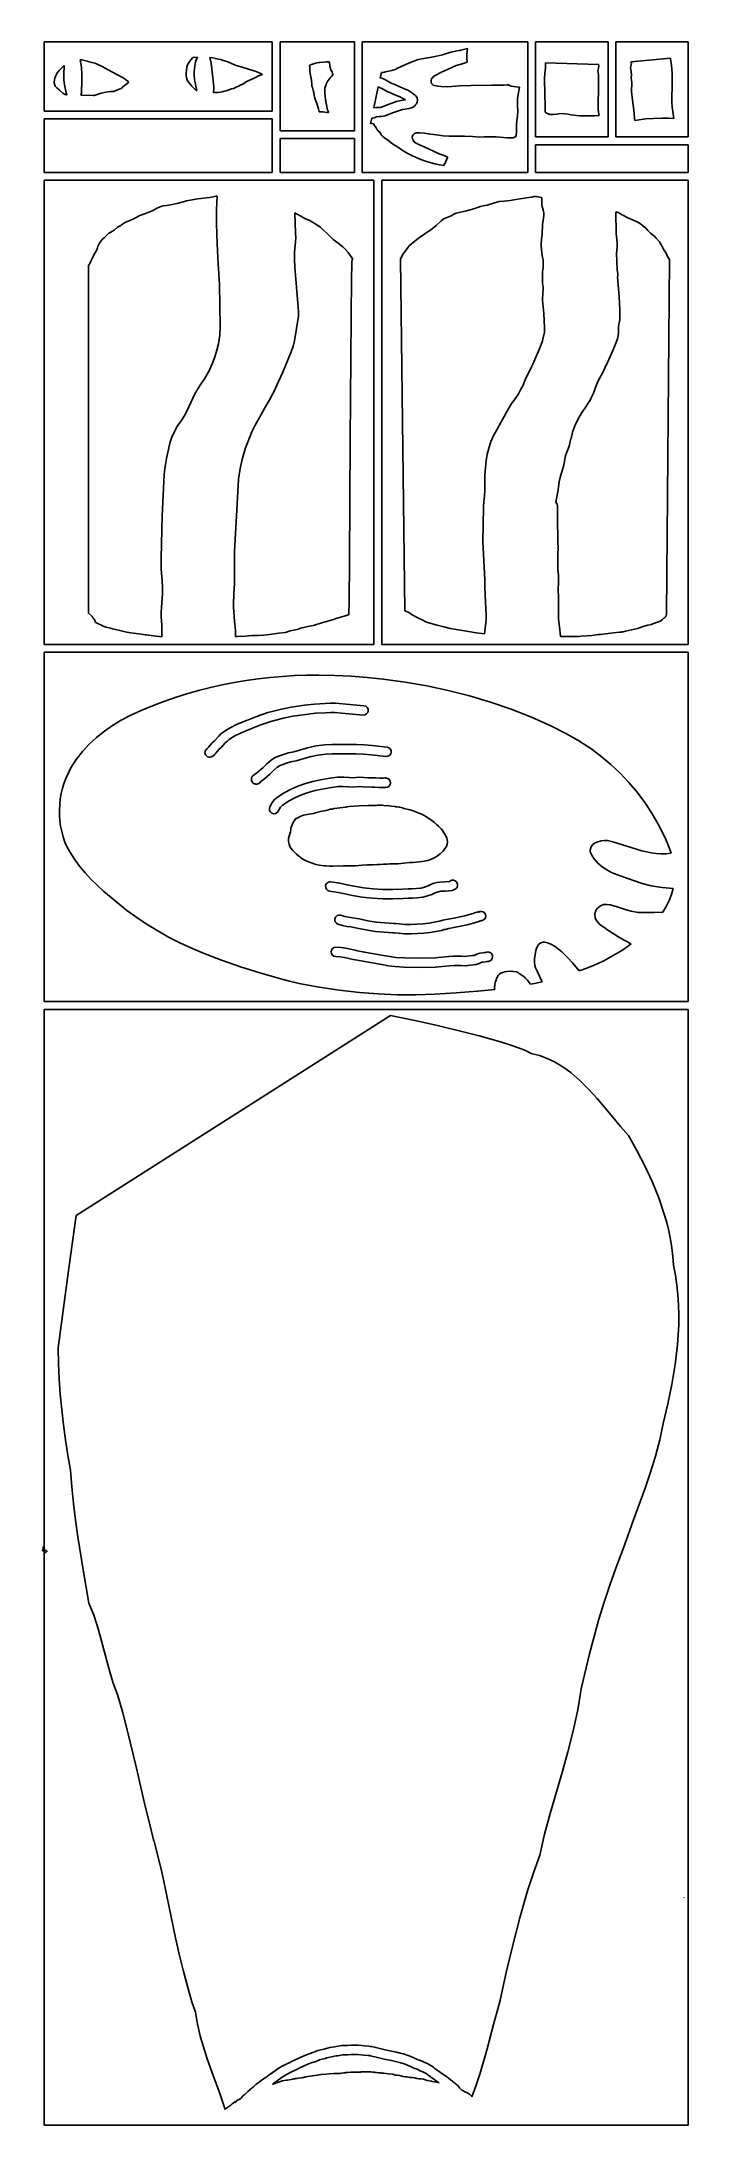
# Model space of a CAD drawing. Extents: x -1 to 332, y 1 to 1072.
import ezdxf

# ---------------------------------------------------------------- set-up
doc = ezdxf.new("R2010")
doc.units = 0

msp = doc.modelspace()

# ---------------------------------------------------------------- linework, layer by layer
at = {"layer": 'Calque_1'}
for p, q in [((117.709, 1072.32), (0.500009, 1072.32)), ((0.500009, 1072.32), (0.500009, 1036.58)), ((117.709, 1036.58), (117.709, 1072.32)), ((159.933, 1072.32), (121.708, 1072.32)), ((121.708, 1072.32), (121.708, 1036.58)), ((159.933, 1026.51), (159.933, 1072.32)), ((248.975, 1072.32), (163.935, 1072.32)), ((163.935, 1072.32), (163.935, 1005.03)), ((248.975, 1005.03), (248.975, 1072.32)), ((290.31, 1072.32), (252.976, 1072.32)), ((252.976, 1072.32), (252.976, 1023.33)), ((290.31, 1023.33), (290.31, 1072.32)), ((331.5, 1072.32), (294.31, 1072.32)), ((294.31, 1072.32), (294.31, 1023.33)), ((331.5, 1023.33), (331.5, 1072.32)), ((19.361533, 1061.062786), (19.009672, 1063.0388)), ((19.0097, 1063.04), (19.0097, 1063.04)), ((19.0103, 1063.04), (19.743565, 1062.974489)), ((19.7436, 1062.98), (22.5354, 1062.320421)), ((22.5354, 1062.32), (25.00999, 1061.60679)), ((25.01, 1061.6), (25.093211, 1061.575658)), ((25.0932, 1061.58), (26.4866, 1061.276973)), ((26.4866, 1061.28), (27.3162, 1060.976391)), ((74.2253, 1060.76), (74.907472, 1061.697285)), ((74.9075, 1061.7), (75.852609, 1062.94193)), ((75.8526, 1062.94), (76.94546, 1064.22529)), ((76.9454, 1064.23), (79.28364, 1064.341892)), ((78.06943, 1061.153851), (77.840911, 1059.7443)), ((78.5014, 1062.82), (78.06943, 1061.153851)), ((79.2841, 1064.34), (78.501411, 1062.82061)), ((79.2837, 1064.34), (79.2842, 1064.34)), ((85.6477, 1064.16), (88.15714, 1063.751722)), ((86.242507, 1061.317942), (85.6478, 1064.15692)), ((86.6906, 1058.3), (86.242507, 1061.317942)), ((88.1572, 1063.75), (91.15488, 1063.153418)), ((91.1549, 1063.16), (93.16297, 1062.449965)), ((93.1629, 1062.45), (94.77793, 1061.983408)), ((94.778, 1061.98), (97.027336, 1060.995158)), ((137.944, 1060.61), (139.31085, 1061.11538)), ((139.311, 1061.11), (139.352799, 1061.124552)), ((139.353, 1061.13), (140.58032, 1061.404928)), ((140.58, 1061.4), (141.62903, 1061.644422)), ((141.629, 1061.65), (142.14835, 1061.664023)), ((142.149, 1061.66), (144.02692, 1061.820179)), ((144.027, 1061.82), (145.39333, 1061.896517)), ((145.393, 1061.9), (147.01357, 1062.009537)), ((147.014, 1062.01), (146.997993, 1061.986717)), ((146.998, 1061.98), (147.0497, 1061.446707)), ((147.014, 1062.01), (147.014, 1062.01)), ((147.049, 1061.45), (147.099101, 1061.235555)), ((147.1, 1061.24), (147.291719, 1060.403362)), ((185.533, 1060.28), (189.157205, 1061.860505)), ((189.157205, 1061.860505), (192.66459, 1063.09895)), ((192.665, 1063.1), (196.416738, 1063.812306)), ((196.416738, 1063.812306), (200.60127, 1064.46371)), ((200.601, 1064.46), (205.220879, 1065.60389)), ((205.220879, 1065.60389), (209.54696, 1066.84424)), ((209.547, 1066.85), (212.05198, 1067.504631)), ((212.052, 1067.5), (213.59968, 1067.803688)), ((213.599, 1067.81), (213.846668, 1067.786981)), ((213.847, 1067.78), (214.11574, 1067.786615)), ((214.116, 1067.79), (214.322571, 1067.815665)), ((214.322, 1067.82), (214.620018, 1067.880616)), ((214.62, 1067.88), (217.42353, 1068.573181)), ((216.874, 1061.46), (214.723345, 1060.820559)), ((217.799, 1061.71), (216.874081, 1061.451555)), ((217.424, 1068.57), (218.125391, 1068.772459)), ((217.726, 1065.93), (217.64424, 1063.787879)), ((217.64424, 1063.787879), (217.783602, 1061.82029)), ((218.097, 1068.64), (217.72651, 1065.92488)), ((217.784, 1061.82), (217.799399, 1061.716204)), ((218.125, 1068.77), (218.096298, 1068.639984)), ((258.072, 1061.47), (285.3654, 1060.568751)), ((258.073, 1061.47), (258.072, 1061.47)), ((258.111, 1061.35), (258.0733, 1061.468322)), ((258.118558, 1061.373251), (258.110989, 1061.351824)), ((258.118, 1060.51), (258.118999, 1061.181568)), ((258.118999, 1061.181568), (258.118558, 1061.373251)), ((301.918, 1062.03), (322.2971, 1063.87742)), ((302.379, 1061.09), (301.918573, 1062.031572)), ((322.297, 1063.88), (322.307848, 1063.548239)), ((322.308, 1063.55), (322.871922, 1060.083016)), ((5.54838, 1051.72), (5.940704, 1053.54229)), ((5.67732, 1051.15), (5.548389, 1051.726288)), ((6.18468, 1049.45), (5.677316, 1051.14936)), ((5.94071, 1053.55), (6.768326, 1055.61377)), ((6.76832, 1055.61), (7.397763, 1056.400733)), ((7.39777, 1056.4), (8.094338, 1057.47325)), ((8.09433, 1057.47), (9.792, 1058.9986)), ((9.79201, 1059), (10.772025, 1060.04428)), ((10.772, 1060.05), (10.58541, 1055.150067)), ((10.58541, 1055.150067), (10.647863, 1052.619668)), ((10.647863, 1052.619668), (10.895587, 1050.0535)), ((19.571944, 1059.123202), (19.361533, 1061.062786)), ((19.7654, 1055.38), (19.571944, 1059.123202)), ((19.667, 1047.91), (19.844376, 1050.73225)), ((19.8444, 1050.73), (19.765396, 1055.37708)), ((27.3162, 1060.97), (30.199847, 1059.512835)), ((30.199847, 1059.512835), (33.28667, 1057.78794)), ((33.2867, 1057.79), (37.89902, 1055.36176)), ((37.899, 1055.36), (41.12673, 1053.65892)), ((41.1267, 1053.66), (42.02996, 1053.085564)), ((42.03, 1053.09), (42.291646, 1052.82838)), ((42.2916, 1052.82), (43.39028, 1051.98532)), ((43.0223, 1050.64), (42.40606, 1050.242332)), ((44.0336, 1051.55), (43.02228, 1050.633432)), ((43.3903, 1051.99), (44.03366, 1051.552327)), ((73.37173, 1056.005157), (73.543829, 1057.98879)), ((73.3792, 1054.71), (73.37173, 1056.005157)), ((73.7031, 1053.22), (73.37915, 1054.71534)), ((73.5438, 1057.99), (73.95277, 1059.875143)), ((74.0957, 1052.11), (73.703091, 1053.2185)), ((73.95277, 1059.875143), (74.225268, 1060.76016)), ((74.813, 1051.25), (74.095731, 1052.109366)), ((76.3748, 1049.35), (74.81296, 1051.24928)), ((77.8409, 1059.74), (77.569487, 1057.077112)), ((77.569487, 1057.077112), (77.635221, 1054.38037)), ((77.6352, 1054.39), (77.687699, 1053.688141)), ((77.6877, 1053.68), (77.79611, 1052.64246)), ((77.7962, 1052.65), (78.094001, 1051.38974)), ((78.094, 1051.39), (78.384478, 1049.473316)), ((87.461, 1050.62), (86.690651, 1058.30405)), ((87.660905, 1048.909135), (87.460999, 1050.62434)), ((97.027336, 1060.995158), (99.67301, 1059.86286)), ((99.673, 1059.86), (102.26224, 1059.142689)), ((102.354, 1050.47), (101.17264, 1049.90067)), ((102.262, 1059.15), (106.013415, 1058.083912)), ((102.76, 1050.62), (102.35449, 1050.473104)), ((102.883, 1050.69), (102.7599, 1050.620997)), ((103.990166, 1051.437117), (102.88318, 1050.69063)), ((105.653, 1052.42), (103.990166, 1051.437117)), ((108.036, 1053.38), (105.65218, 1052.411811)), ((106.013415, 1058.083912), (109.49786, 1056.90414)), ((109.011506, 1053.954982), (108.03683, 1053.37928)), ((110.59, 1054.74), (109.011506, 1053.954982)), ((109.498, 1056.9), (111.36601, 1056.115564)), ((112.661, 1055.42), (110.58979, 1054.746848)), ((111.366, 1056.11), (112.35884, 1055.638275)), ((112.359, 1055.64), (112.612029, 1055.470905)), ((112.612, 1055.47), (112.6609, 1055.413803)), ((136.875, 1059.75), (136.869999, 1059.8389)), ((136.87, 1059.84), (136.928901, 1060.169697)), ((136.88, 1059.74), (136.874999, 1059.747937)), ((136.935, 1059.28), (136.8802, 1059.745084)), ((136.929, 1060.17), (136.935006, 1060.197887)), ((136.936, 1059.23), (136.934942, 1059.28379)), ((136.935, 1060.2), (136.960294, 1060.210848)), ((136.989, 1057.1), (136.9358, 1059.22338)), ((136.96, 1060.21), (137.846247, 1060.570203)), ((136.991, 1057.03), (136.988883, 1057.103395)), ((137.164, 1056.03), (136.990881, 1057.032)), ((137.823, 1052.5), (137.163612, 1056.02382)), ((137.827, 1052.47), (137.823005, 1052.502597)), ((138.079, 1050.33), (137.826821, 1052.47455)), ((137.846, 1060.57), (137.8889, 1060.585875)), ((137.889, 1060.59), (137.9443, 1060.611696)), ((145.391, 1050.4), (145.366711, 1050.35092)), ((145.426, 1050.49), (145.3903, 1050.407794)), ((145.447, 1050.54), (145.425807, 1050.489385)), ((145.446, 1050.54), (145.447058, 1050.537354)), ((145.728, 1051.1), (145.446881, 1050.54345)), ((146.285, 1052.2), (145.72741, 1051.09463)), ((147.062, 1053.25), (146.285301, 1052.20408)), ((147.373, 1053.67), (147.06139, 1053.250398)), ((147.291, 1060.4), (147.468771, 1058.98871)), ((147.82, 1054.11), (147.373521, 1053.666612)), ((147.469, 1058.99), (147.597159, 1058.531107)), ((147.597, 1058.53), (147.619701, 1058.448403)), ((147.62, 1058.45), (147.668099, 1058.3053)), ((147.668, 1058.3), (147.809081, 1057.875741)), ((147.809, 1057.88), (147.810058, 1057.877354)), ((147.81, 1057.88), (148.044283, 1057.353612)), ((148, 1054.28), (147.81965, 1054.107915)), ((147.989, 1054.27), (148.000404, 1054.286404)), ((148.003, 1054.29), (147.989004, 1054.27095)), ((148.184, 1054.49), (148.003142, 1054.287938)), ((148.044283, 1057.353612), (148.091119, 1057.319825)), ((148.091, 1057.32), (148.413458, 1056.789802)), ((148.716, 1055.03), (148.18373, 1054.488954)), ((148.414, 1056.79), (148.672164, 1055.742501)), ((148.672164, 1055.742501), (149.040321, 1055.28672)), ((149.04, 1055.28), (148.715989, 1055.025762)), ((173.142, 1053.53), (173.779161, 1056.52466)), ((173.565, 1053.73), (173.142109, 1053.52344)), ((175.200695, 1053.045003), (173.56452, 1053.73186)), ((173.779, 1056.52), (174.552555, 1056.456378)), ((174.552555, 1056.456378), (175.30562, 1056.644354)), ((176.672159, 1052.251529), (175.200695, 1053.045003)), ((175.306, 1056.65), (175.370639, 1056.638181)), ((175.370639, 1056.638181), (175.882218, 1056.76682)), ((175.882218, 1056.76682), (177.54532, 1057.165381)), ((179.096, 1050.86), (176.672159, 1052.251529)), ((177.545, 1057.16), (179.192475, 1057.467518)), ((180.384, 1050.43), (179.09631, 1050.863175)), ((179.192475, 1057.467518), (180.91939, 1058.059238)), ((181.754, 1049.74), (180.38359, 1050.428551)), ((180.919, 1058.06), (181.145099, 1058.184857)), ((181.145, 1058.19), (181.77548, 1058.592325)), ((181.776, 1058.59), (185.53321, 1060.28259)), ((199.325867, 1052.634138), (199.282828, 1051.88105)), ((199.283, 1051.88), (199.409128, 1051.278904)), ((199.475, 1053.03), (199.325867, 1052.634138)), ((199.409128, 1051.278904), (199.77731, 1050.5954)), ((199.702482, 1053.485735), (199.474683, 1053.0251)), ((200.136, 1053.93), (199.702482, 1053.485735)), ((199.777, 1050.59), (200.410787, 1050.028902)), ((200.142, 1053.94), (200.135994, 1053.934973)), ((200.578249, 1054.330667), (200.14169, 1053.936574)), ((201.397, 1054.9), (200.578249, 1054.330667)), ((204.707, 1056.57), (201.39787, 1054.89641)), ((208.167682, 1058.214658), (204.70651, 1056.5683)), ((212.261, 1060.01), (208.167682, 1058.214658)), ((214.723345, 1060.820559), (212.26075, 1060.01969)), ((257.67, 1053.12), (257.714353, 1056.161793)), ((257.816, 1045.61), (257.670291, 1053.1227)), ((257.714353, 1056.161793), (258.03586, 1058.94704)), ((258.036, 1058.95), (258.147643, 1059.898254)), ((258.147643, 1059.898254), (258.118198, 1060.51321)), ((285.351, 1058.66), (285.084538, 1057.303173)), ((285.084538, 1057.303173), (285.104452, 1056.416509)), ((285.104452, 1056.416509), (285.420215, 1055.26384)), ((285.328273, 1054.625811), (285.283555, 1052.66791)), ((285.284, 1052.67), (285.35639, 1051.03601)), ((285.42, 1055.26), (285.328273, 1054.625811)), ((285.467, 1059.67), (285.351245, 1058.66075)), ((285.356, 1051.03), (285.413414, 1047.91546)), ((285.366, 1060.57), (285.451778, 1059.805726)), ((285.452, 1059.8), (285.466817, 1059.661491)), ((301.763059, 1059.121749), (301.724524, 1059.02397)), ((301.725, 1059.02), (302.378705, 1061.09118)), ((301.796503, 1058.898455), (301.763059, 1059.121749)), ((301.94, 1057.93), (301.796503, 1058.898455)), ((302.211057, 1056.778976), (301.940044, 1057.92205)), ((302.202, 1053.33), (302.307965, 1055.27508)), ((302.324669, 1052.573975), (302.202531, 1053.32942)), ((302.308, 1055.27), (302.211057, 1056.778976)), ((302.402, 1051.19), (302.324669, 1052.573975)), ((302.400101, 1046.649145), (302.40226, 1051.19077)), ((322.871922, 1060.083016), (323.166599, 1056.110836)), ((323.166599, 1056.110836), (323.253929, 1052.046964)), ((323.253929, 1052.046964), (323.195808, 1048.3049)), ((6.921309, 1048.620273), (6.18468, 1049.44743)), ((8.33455, 1047.33), (6.921309, 1048.620273)), ((10.089266, 1045.863471), (8.33458, 1047.32943)), ((11.2597, 1045.1), (10.089266, 1045.863471)), ((10.8956, 1050.05), (11.719961, 1046.04945)), ((12.1222, 1044.78), (11.259659, 1045.100013)), ((11.72, 1046.05), (12.122246, 1044.78159)), ((19.3292, 1044.81), (19.614209, 1045.87868)), ((25.8074, 1044.57), (19.32922, 1044.801986)), ((19.6142, 1045.87), (19.691842, 1047.165375)), ((19.691842, 1047.165375), (19.667011, 1047.90713)), ((26.1153, 1044.62), (25.807431, 1044.570999)), ((26.1081, 1044.55), (25.807481, 1044.569844)), ((25.8075, 1044.57), (26.108119, 1044.550156)), ((27.2071, 1044.99), (26.11527, 1044.617838)), ((29.7112, 1045.86), (27.20705, 1044.996586)), ((32.184462, 1046.325718), (29.71121, 1045.859192)), ((34.616, 1046.62), (32.184462, 1046.325718)), ((35.8764, 1046.68), (34.61601, 1046.623512)), ((36.3544, 1046.76), (35.876378, 1046.67999)), ((38.2219, 1047.59), (36.35445, 1046.75704)), ((40.0058, 1048.2), (38.22193, 1047.593258)), ((40.1347, 1048.28), (40.005795, 1048.199805)), ((40.1347, 1048.28), (40.1347, 1048.28)), ((40.1377, 1048.28), (40.13479, 1048.273915)), ((40.7786, 1048.92), (40.137674, 1048.278968)), ((41.8254, 1049.73), (40.7786, 1048.923551)), ((42.4061, 1050.24), (41.82542, 1049.731445)), ((78.6608, 1047.24), (76.37482, 1049.35447)), ((78.384478, 1049.473316), (78.920388, 1047.12146)), ((78.9203, 1047.12), (78.660771, 1047.240941)), ((87.4368, 1046.2), (87.516799, 1046.558907)), ((87.4745, 1046.2), (87.4368, 1046.2)), ((89.925645, 1046.258001), (87.47447, 1046.198698)), ((87.5168, 1046.56), (87.677455, 1047.804474)), ((87.677455, 1047.804474), (87.660905, 1048.909135)), ((91.9567, 1046.46), (89.925645, 1046.258001)), ((92.9553, 1046.81), (91.956721, 1046.454295)), ((94.0745, 1047.07), (92.95527, 1046.816106)), ((96.7772, 1047.98), (94.07452, 1047.066818)), ((97.817, 1048.27), (96.77719, 1047.981552)), ((99.4113, 1049.03), (97.81702, 1048.264403)), ((100.393, 1049.42), (99.411011, 1049.03564)), ((100.49839, 1049.51519), (100.393411, 1049.417639)), ((101.173, 1049.9), (100.49839, 1049.51519)), ((138.084, 1050.28), (138.078999, 1050.327016)), ((138.085, 1050.23), (138.084471, 1050.273894)), ((138.104, 1049.68), (138.0854, 1050.231894)), ((138.375, 1048.76), (138.103178, 1049.682945)), ((138.785, 1047.22), (138.375732, 1048.75945)), ((138.807, 1046.82), (138.7796, 1046.891279)), ((138.78, 1046.89), (138.880758, 1046.731885)), ((138.802, 1047.16), (138.784908, 1047.222997)), ((138.88, 1046.75), (138.801501, 1047.16185)), ((138.835, 1046.73), (138.8071, 1046.823504)), ((138.84, 1046.71), (138.834999, 1046.731167)), ((138.877, 1046.73), (138.839802, 1046.706187)), ((138.912, 1046.54), (138.876898, 1046.72706)), ((138.877, 1046.75), (138.88, 1046.75)), ((138.88, 1046.74), (138.87701, 1046.750054)), ((138.913, 1046.53), (138.912471, 1046.54905)), ((138.974, 1046.06), (138.913, 1046.52302)), ((138.979, 1046.03), (138.973999, 1046.061009)), ((138.982, 1046.01), (138.97901, 1046.032754)), ((139.01, 1045.83), (138.9816, 1046.008805)), ((139.016, 1045.79), (139.009994, 1045.828788)), ((139.084, 1045.46), (139.015798, 1045.789194)), ((139.161, 1045.11), (139.084501, 1045.459329)), ((139.218, 1044.96), (139.160599, 1045.115019)), ((139.281, 1044.72), (139.218, 1044.962358)), ((139.417, 1044), (139.2816, 1044.715723)), ((139.672, 1042.77), (139.416722, 1043.99782)), ((140.546, 1040.47), (139.67164, 1042.77476)), ((141.46, 1037.76), (140.545842, 1040.46372)), ((144.672, 1047.11), (144.666049, 1045.617925)), ((144.666049, 1045.617925), (144.81153, 1044.44247)), ((144.688, 1047.21), (144.67149, 1047.115888)), ((144.731, 1047.52), (144.688098, 1047.205808)), ((144.785, 1048.34), (144.706998, 1047.779296)), ((144.707, 1047.78), (144.730812, 1047.517507)), ((145.366, 1050.36), (144.785161, 1048.34875)), ((144.811, 1044.45), (145.08437, 1042.43049)), ((145.085, 1042.43), (145.197141, 1041.894114)), ((145.197, 1041.89), (145.256399, 1041.609912)), ((145.256, 1041.61), (145.267906, 1041.554199)), ((145.268, 1041.55), (145.517602, 1039.79817)), ((145.518, 1039.8), (145.666817, 1038.70965)), ((169.894, 1038.27), (172.20372, 1049.1197)), ((172.203, 1049.12), (174.333166, 1048.023845)), ((177.765, 1040.11), (174.19792, 1038.73187)), ((174.333166, 1048.023845), (177.00997, 1046.57035)), ((177.01, 1046.57), (178.065391, 1046.155021)), ((181.514, 1041.53), (177.76501, 1040.10974)), ((178.065391, 1046.155021), (178.52274, 1046.034563)), ((178.523, 1046.03), (179.80042, 1045.381031)), ((179.801, 1045.39), (182.86143, 1044.04065)), ((183.77, 1042.06), (181.51424, 1041.526124)), ((184.803, 1048.4), (181.75386, 1049.74474)), ((182.861, 1044.04), (186.24618, 1042.44554)), ((185.197, 1042.25), (183.76955, 1042.061934)), ((187.718821, 1047.143234), (184.80296, 1048.39797)), ((186.246, 1042.44), (185.19725, 1042.249368)), ((189.317772, 1046.208283), (187.718821, 1047.143234)), ((190.856, 1044.89), (189.317772, 1046.208283)), ((190.845105, 1044.927021), (190.76872, 1044.990654)), ((190.76872, 1044.990654), (190.855941, 1044.891709)), ((191.248, 1044.55), (190.845105, 1044.927021)), ((191.192336, 1039.592102), (191.760385, 1040.33932)), ((191.781, 1043.96), (191.248651, 1044.551422)), ((191.760385, 1040.33932), (192.173682, 1041.235396)), ((192.151552, 1043.368045), (191.781271, 1043.95108)), ((192.347, 1042.24), (192.151552, 1043.368045)), ((192.173682, 1041.235396), (192.34676, 1042.24407)), ((200.410787, 1050.028902), (201.10066, 1049.727777)), ((201.101, 1049.73), (202.77601, 1049.398511)), ((202.77601, 1049.398511), (204.447857, 1049.211568)), ((204.447857, 1049.211568), (207.742208, 1049.162291)), ((207.742208, 1049.162291), (213.8545, 1049.598952)), ((213.854, 1049.6), (219.85566, 1049.798861)), ((219.856, 1049.8), (230.4021, 1049.95158)), ((230.402, 1049.95), (233.18906, 1049.885309)), ((233.189, 1049.89), (236.68825, 1049.974799)), ((236.688, 1049.97), (238.37802, 1050.165765)), ((238.378, 1050.17), (238.412901, 1050.182171)), ((238.413, 1050.18), (238.661187, 1050.140895)), ((238.413, 1050.18), (238.413, 1050.18)), ((238.661, 1050.14), (239.095189, 1050.079305)), ((239.095, 1050.08), (239.284611, 1050.035312)), ((239.285, 1050.03), (239.671918, 1049.777694)), ((239.672, 1049.78), (240.416476, 1049.45702)), ((240.416476, 1049.45702), (240.82918, 1049.37921)), ((240.829, 1049.38), (241.602328, 1049.224822)), ((241.602, 1049.23), (244.22464, 1048.985922)), ((243.811345, 1042.939111), (243.758777, 1039.72082)), ((243.759, 1039.72), (243.892599, 1036.36718)), ((244.194, 1046.15), (243.811345, 1042.939111)), ((244.724, 1048.88), (244.194752, 1046.14485)), ((244.225, 1048.98), (244.723424, 1048.882395)), ((257.87, 1038.87), (257.8157, 1045.60343)), ((285.24, 1040.47), (285.232063, 1037.46243)), ((285.413, 1047.92), (285.239883, 1040.47032)), ((302.779, 1042.15), (302.400101, 1046.649145)), ((303.19, 1039.72), (302.778653, 1042.15086)), ((303.556, 1037.07), (303.189632, 1039.71842)), ((322.958, 1041.4), (323.214192, 1038.711641)), ((323.023905, 1044.970917), (322.958272, 1041.39708)), ((323.196, 1048.3), (323.023905, 1044.970917)), ((0.500009, 1036.58), (117.709, 1036.58)), ((117.709, 1032.58), (0.500009, 1032.58)), ((0.500009, 1032.58), (0.500009, 1005.03)), ((117.709, 1022.51), (117.709, 1032.58)), ((121.708, 1036.58), (121.708, 1034.58)), ((121.708, 1034.58), (121.708, 1032.58)), ((121.708, 1032.58), (121.708, 1026.51)), ((141.474, 1037.72), (141.460586, 1037.760296)), ((141.485, 1037.66), (141.473597, 1037.72559)), ((141.738, 1036.15), (141.484781, 1037.66103)), ((141.746, 1036.1), (141.73801, 1036.143894)), ((142.314, 1036.17), (141.746081, 1036.103299)), ((142.719, 1036.18), (142.313849, 1036.169681)), ((142.901, 1036.16), (142.71962, 1036.183283)), ((143.172, 1036.18), (142.90121, 1036.156717)), ((143.442, 1036.18), (143.17122, 1036.18)), ((143.526, 1036.18), (143.442302, 1036.18)), ((143.571, 1036.17), (143.526, 1036.180319)), ((145.917, 1035.9), (143.57089, 1036.171833)), ((145.667, 1038.71), (146.139773, 1037.223925)), ((145.985, 1035.89), (145.917299, 1035.900319)), ((146.659, 1035.82), (145.985141, 1035.888686)), ((146.139773, 1037.223925), (146.564619, 1036.15614)), ((146.564, 1036.16), (146.554936, 1036.157781)), ((146.554936, 1036.157781), (146.658602, 1035.819984)), ((168.186, 1030.25), (168.185788, 1030.250159)), ((168.186, 1030.25), (168.783079, 1033.05559)), ((168.923014, 1030.308943), (168.1868, 1030.249961)), ((168.783, 1033.05), (169.389896, 1032.981512)), ((169.642, 1030.14), (168.923014, 1030.308943)), ((169.389896, 1032.981512), (169.985099, 1033.066851)), ((170.32, 1029.14), (169.64121, 1030.134806)), ((171.065, 1038.48), (169.89395, 1038.265714)), ((169.894, 1038.27), (169.894, 1038.27)), ((169.985099, 1033.066851), (170.540113, 1033.298175)), ((171.023, 1027.98), (170.32059, 1029.14538)), ((170.540113, 1033.298175), (171.02644, 1033.667643)), ((171.027, 1033.67), (171.401067, 1033.72289)), ((172.519, 1038.52), (171.06432, 1038.483011)), ((171.401, 1033.72), (172.49805, 1033.745135)), ((172.498, 1033.75), (173.63103, 1033.774077)), ((173.177, 1038.53), (172.5198, 1038.523915)), ((173.178, 1038.53), (173.136902, 1038.522856)), ((173.137, 1038.52), (173.1771, 1038.527144)), ((173.831541, 1038.663371), (173.1775, 1038.525504)), ((173.631, 1033.77), (174.670476, 1033.916291)), ((174.198, 1038.73), (173.831541, 1038.663371)), ((174.670476, 1033.916291), (175.79015, 1034.228337)), ((175.79, 1034.23), (179.50662, 1035.66362)), ((179.507, 1035.66), (183.00471, 1036.99035)), ((183.004, 1037), (184.69249, 1037.385365)), ((184.693, 1037.38), (185.81214, 1037.517715)), ((185.812, 1037.52), (188.0205, 1037.92849)), ((188.021, 1037.93), (189.271303, 1038.332232)), ((189.271303, 1038.332232), (190.55526, 1039.03323)), ((190.555, 1039.03), (191.192336, 1039.592102)), ((243.411, 1031.78), (243.259412, 1029.58023)), ((243.26, 1029.58), (243.278494, 1025.71542)), ((243.737088, 1034.098406), (243.41153, 1031.78758)), ((243.893, 1036.37), (243.737088, 1034.098406)), ((257.957, 1036.36), (257.870201, 1038.87044)), ((258.032, 1035.75), (257.956599, 1036.367008)), ((258.878, 1035.53), (258.032062, 1035.740846)), ((260.083072, 1035.034146), (258.87802, 1035.532144)), ((260.203, 1034.88), (260.083072, 1035.034146)), ((262.062015, 1034.800345), (260.20252, 1034.878718)), ((263.978, 1034.98), (262.062015, 1034.800345)), ((264.835, 1035.17), (263.978709, 1034.986035)), ((266.359, 1035.33), (264.83505, 1035.171356)), ((268.105172, 1035.282099), (266.35866, 1035.330088)), ((269.822, 1035.05), (268.105172, 1035.282099)), ((271.156, 1034.67), (269.82173, 1035.050338)), ((275.618, 1034.22), (271.15676, 1034.661854)), ((283.322, 1034.23), (275.61705, 1034.221004)), ((285.496, 1034.3), (283.32197, 1034.232796)), ((285.232, 1037.46), (285.561168, 1035.06634)), ((285.601, 1034.33), (285.496622, 1034.297483)), ((285.561, 1035.07), (285.606138, 1034.589706)), ((285.616, 1034.65), (285.600654, 1034.333744)), ((285.606138, 1034.589706), (285.615795, 1034.650927)), ((303.621, 1035.3), (303.556389, 1037.0704)), ((303.871171, 1032.792806), (303.62113, 1035.30314)), ((304.11, 1031.77), (303.871171, 1032.792806)), ((305.183, 1032.01), (304.10969, 1031.764017)), ((309.436, 1032.56), (305.18357, 1032.011705)), ((313.666, 1032.73), (309.43577, 1032.556381)), ((317.838291, 1033.002069), (313.6658, 1032.736197)), ((321.378, 1032.9), (317.838291, 1033.002069)), ((324.084, 1032.78), (321.37824, 1032.899353)), ((323.214192, 1038.711641), (323.556407, 1036.36517)), ((323.557, 1036.37), (324.084102, 1032.78262)), ((117.709, 1005.03), (117.709, 1022.51)), ((121.708, 1026.51), (159.933, 1026.51)), ((159.933, 1022.51), (121.708, 1022.51)), ((121.708, 1022.51), (121.708, 1005.03)), ((159.933, 1005.03), (159.933, 1022.51)), ((171.675, 1026.91), (171.022462, 1027.97616)), ((171.875, 1026.61), (171.675629, 1026.911122)), ((172.654, 1025.84), (171.875023, 1026.607661)), ((172.570451, 1026.047824), (172.490029, 1026.058359)), ((172.490029, 1026.058359), (172.653302, 1025.83873)), ((173.273, 1025.2), (172.570451, 1026.047824)), ((173.737, 1024.36), (173.272998, 1025.202697)), ((174.327, 1023.75), (173.737123, 1024.356345)), ((175.546, 1022.75), (174.32716, 1023.75608)), ((176.404237, 1022.186982), (175.54592, 1022.75019)), ((177.628, 1021.24), (176.404237, 1022.186982)), ((178.952, 1020.18), (177.62835, 1021.23852)), ((180.890125, 1018.956854), (178.95186, 1020.17814)), ((183.152, 1017.5), (180.890125, 1018.956854)), ((189.839001, 1023.916705), (189.65697, 1023.32066)), ((189.657, 1023.32), (189.727221, 1022.271282)), ((189.727221, 1022.271282), (190.025937, 1021.64847)), ((190.148322, 1024.421568), (189.839001, 1023.916705)), ((190.026, 1021.65), (190.698, 1020.81385)), ((190.846, 1025.06), (190.148322, 1024.421568)), ((190.698, 1020.81385), (191.37692, 1020.264295)), ((191.650992, 1025.395546), (190.84604, 1025.065754)), ((191.37692, 1020.264295), (192.67537, 1019.59874)), ((191.977, 1025.39), (191.650992, 1025.395546)), ((192.488, 1025.38), (191.977241, 1025.382646)), ((193.484, 1025.39), (192.487152, 1025.387354)), ((192.675, 1019.6), (193.74481, 1019.125232)), ((195.890928, 1025.23723), (193.48426, 1025.39008)), ((193.745, 1019.12), (194.133668, 1018.955247)), ((194.133668, 1018.955247), (194.216001, 1018.921728)), ((194.153, 1018.96), (195.73203, 1018.197445)), ((194.216001, 1018.921728), (194.153508, 1018.955059)), ((197.818, 1024.96), (195.890928, 1025.23723)), ((203.351, 1024.29), (197.81797, 1024.950293)), ((205.495, 1023.93), (203.35073, 1024.293802)), ((208.643, 1023.76), (205.49573, 1023.93264)), ((212.973, 1023.71), (208.64235, 1023.757307)), ((216.48, 1023.74), (212.97304, 1023.714865)), ((220.534489, 1023.516421), (216.48006, 1023.736329)), ((224.367, 1023.26), (220.534489, 1023.516421)), ((226.534521, 1023.29015), (224.36692, 1023.257947)), ((228.955, 1023.39), (226.534521, 1023.29015)), ((232.816, 1023.3), (228.95551, 1023.389879)), ((238.351, 1022.91), (232.8154, 1023.304652)), ((240.016751, 1022.825522), (238.35101, 1022.905665)), ((241.395, 1022.88), (240.016751, 1022.825522)), ((242.347753, 1023.120803), (241.39532, 1022.878267)), ((243.017, 1023.63), (242.347753, 1023.120803)), ((243.048091, 1024.093114), (242.954383, 1023.666651)), ((242.954383, 1023.666651), (243.016965, 1023.63379)), ((243.278, 1025.72), (243.048091, 1024.093114)), ((252.976, 1023.33), (290.31, 1023.33)), ((294.31, 1019.33), (252.976, 1019.33)), ((252.976, 1019.33), (252.976, 1005.03)), ((294.31, 1023.33), (331.5, 1023.33)), ((331.5, 1019.33), (294.31, 1019.33)), ((331.5, 1005.03), (331.5, 1019.33)), ((184.963431, 1016.100612), (183.15188, 1017.5003)), ((186.999, 1014.89), (184.963431, 1016.100612)), ((189.802, 1013.6), (186.99899, 1014.88923)), ((192.833454, 1012.175622), (189.80256, 1013.60608)), ((195.685, 1011.06), (192.833454, 1012.175622)), ((201.286, 1009.48), (195.68411, 1011.05747)), ((195.732, 1018.2), (203.15186, 1014.81945)), ((203.57779, 1008.926921), (201.2861, 1009.479741)), ((203.152, 1014.82), (204.40166, 1014.307714)), ((205.812, 1008.58), (203.57779, 1008.926921)), ((204.402, 1014.3), (205.052528, 1014.116035)), ((205.052, 1014.12), (205.068907, 1014.112063)), ((205.052, 1014.12), (205.198949, 1014.08661)), ((205.199, 1014.09), (205.052051, 1014.12339)), ((205.069, 1014.11), (206.052489, 1013.724106)), ((206.265737, 1009.678487), (205.81252, 1008.581149)), ((206.053, 1013.73), (206.640829, 1013.486954)), ((206.372229, 1009.760729), (206.265737, 1009.678487)), ((206.313, 1009.56), (206.372229, 1009.760729)), ((207.582, 1012.36), (206.31333, 1009.55648)), ((206.641, 1013.48), (206.962148, 1013.29503)), ((206.962, 1013.3), (207.11359, 1013.230097)), ((207.113, 1013.23), (207.609358, 1013.028044)), ((207.875, 1012.93), (207.581588, 1012.363739)), ((207.61, 1013.03), (207.875152, 1012.931416)), ((0.500009, 1005.03), (117.709, 1005.03)), ((117.709, 1001.03), (0.500009, 1001.03)), ((0.500009, 1001.03), (0.500009, 762.209)), ((121.708, 1001.03), (117.709, 1001.03)), ((121.708, 1005.03), (159.933, 1005.03)), ((159.935, 1001.03), (121.708, 1001.03)), ((169.921, 1001.03), (159.935, 1001.03)), ((163.935, 1005.03), (171.921, 1005.03)), ((169.921, 762.209), (169.921, 1001.03)), ((171.921, 1005.03), (248.975, 1005.03)), ((248.976, 1001.03), (173.921, 1001.03)), ((173.921, 1001.03), (173.921, 762.209)), ((252.975, 1001.03), (248.976, 1001.03)), ((331.5, 1001.03), (252.975, 1001.03)), ((252.976, 1005.03), (331.5, 1005.03)), ((331.5, 762.209), (331.5, 1001.03)), ((55.9386, 985.249), (58.46013, 986.603799)), ((58.46013, 986.603799), (60.49647, 987.60649)), ((60.4965, 987.607), (61.67488, 987.892479)), ((61.67488, 987.892479), (63.25652, 988.091716)), ((63.2565, 988.091), (66.275821, 988.553055)), ((66.275821, 988.553055), (69.45457, 989.21807)), ((69.4546, 989.218), (73.57114, 990.3683)), ((73.5711, 990.369), (79.407136, 991.397728)), ((79.407136, 991.397728), (85.3693, 992.12033)), ((85.3694, 992.12), (87.240701, 992.452101)), ((87.240701, 992.452101), (88.66894, 992.786088)), ((88.6689, 992.786), (89.324672, 992.845954)), ((89.3247, 992.846), (89.066966, 985.806316)), ((93.223, 989.311), (93.223, 989.315)), ((93.223, 989.315), (93.223529, 989.311031)), ((93.223529, 989.311031), (93.223, 989.311)), ((217.484311, 985.302848), (221.2919, 986.38911)), ((221.292, 986.389), (223.180749, 987.081705)), ((223.180749, 987.081705), (224.73985, 987.58788)), ((224.739, 987.588), (226.161235, 987.814606)), ((226.161235, 987.814606), (228.14601, 988.206569)), ((228.146, 988.207), (231.443551, 989.247724)), ((231.443551, 989.247724), (234.33218, 990.09112)), ((234.333, 990.091), (236.92561, 990.247078)), ((236.925, 990.247), (240.01576, 990.587016)), ((240.016, 990.587), (242.86183, 991.104286)), ((242.862, 991.104), (249.51068, 992.083777)), ((249.511, 992.084), (251.1295, 992.415761)), ((251.129, 992.416), (252.151109, 992.60862)), ((252.151109, 992.60862), (252.55992, 992.686801)), ((252.56, 992.687), (253.503098, 992.697319)), ((253.503, 992.697), (253.504058, 992.686152)), ((253.504, 992.686), (256.14208, 992.244676)), ((256.142, 992.245), (256.145995, 992.222246)), ((256.146, 992.222), (256.165103, 992.056106)), ((256.165, 992.056), (256.168604, 990.365591)), ((256.168604, 990.365591), (256.299879, 987.8423)), ((256.3, 987.842), (256.3548, 987.581571)), ((256.355, 987.582), (256.876736, 985.746934)), ((34.744448, 974.378527), (36.42457, 975.39996)), ((36.4246, 975.4), (38.2307, 976.88672)), ((38.208447, 976.864373), (38.439711, 977.002074)), ((38.2307, 976.887), (38.208447, 976.864373)), ((38.439711, 977.002074), (39.197063, 977.453896)), ((39.1971, 977.454), (39.854404, 977.832777)), ((39.8544, 977.832), (40.079719, 977.961725)), ((40.0797, 977.962), (40.25488, 978.065875)), ((40.2549, 978.066), (41.2755, 978.785851)), ((41.2755, 978.786), (41.779345, 979.145648)), ((41.7793, 979.146), (41.923498, 979.235932)), ((41.9235, 979.235), (45.2995, 980.59099)), ((45.2995, 980.591), (47.761466, 981.869241)), ((47.761466, 981.869241), (49.55093, 982.85236)), ((49.5509, 982.853), (52.601597, 983.923574)), ((52.601597, 983.923574), (55.9386, 985.24922)), ((88.965, 978.704), (88.967117, 978.639918)), ((89.066966, 985.806316), (88.965029, 978.7043)), ((88.967, 978.64), (89.403963, 968.357895)), ((129.713, 973.802), (129.25153, 984.2504)), ((129.252, 984.251), (129.320702, 984.215334)), ((129.321, 984.215), (130.56072, 983.616063)), ((130.56, 983.616), (132.02347, 982.687393)), ((132.024, 982.688), (134.79231, 981.22038)), ((134.792, 981.22), (136.74382, 980.453133)), ((136.744, 980.453), (137.94961, 979.647874)), ((137.95, 979.648), (139.50908, 978.757096)), ((139.509, 978.757), (140.76112, 977.991165)), ((140.761, 977.991), (142.482149, 976.824957)), ((142.482149, 976.824957), (143.93806, 975.55549)), ((143.938, 975.556), (146.216395, 973.251516)), ((196.775, 974.021), (199.02861, 975.4426)), ((199.029, 975.443), (201.932183, 977.787514)), ((201.932183, 977.787514), (204.4359, 980.08252)), ((204.436, 980.082), (205.52792, 981.080377)), ((205.528, 981.081), (206.57031, 981.578125)), ((206.57, 981.578), (206.74984, 981.589906)), ((206.75, 981.59), (207.044039, 981.665962)), ((207.044, 981.666), (207.988127, 982.036522)), ((207.988, 982.036), (209.565886, 982.758643)), ((209.565886, 982.758643), (211.06326, 983.56717)), ((211.063, 983.567), (212.13632, 984.157126)), ((212.137, 984.157), (213.75809, 984.45881)), ((213.758, 984.459), (217.484311, 985.302848)), ((256.595, 978.137), (256.37124, 973.266)), ((256.599, 978.193), (256.595005, 978.137173)), ((257.021073, 981.59444), (256.5986, 978.19342)), ((256.876736, 985.746934), (257.17924, 984.32535)), ((257.182962, 983.034798), (257.021073, 981.59444)), ((257.179, 984.325), (257.181117, 984.314152)), ((257.181, 984.315), (257.182962, 983.034798)), ((294.338, 984.852), (295.39686, 984.460285)), ((294.47, 973.701), (294.33874, 984.8409)), ((294.339, 984.841), (294.339, 984.852377)), ((295.397, 984.46), (296.277559, 983.99182)), ((296.278, 983.992), (297.84224, 983.001375)), ((297.842, 983.002), (300.49974, 981.70594)), ((300.5, 981.705), (302.76084, 980.70247)), ((302.761, 980.703), (304.45031, 980.074113)), ((302.761, 980.703), (302.761, 980.703)), ((304.45, 980.074), (305.211205, 979.571716)), ((305.212, 979.572), (306.91213, 978.654744)), ((306.912, 978.655), (307.800311, 977.897922)), ((307.8, 977.897), (309.75286, 976.35189)), ((309.753, 976.352), (310.778669, 975.153298)), ((26.955696, 964.231075), (27.67527, 965.68595)), ((27.6753, 965.686), (27.86752, 966.22911)), ((27.8675, 966.229), (28.007544, 966.889426)), ((28.0076, 966.889), (28.931913, 968.599411)), ((28.931913, 968.599411), (30.12892, 970.31358)), ((30.1289, 970.314), (31.53606, 971.56201)), ((31.536, 971.562), (32.784893, 972.923804)), ((32.784893, 972.923804), (33.7281, 973.84403)), ((33.7281, 973.844), (34.744448, 974.378527)), ((89.403963, 968.357895), (89.94265, 958.1162)), ((129.11, 964.195), (129.602479, 969.16834)), ((129.603, 969.169), (129.731874, 971.555961)), ((129.731874, 971.555961), (129.71359, 973.80283)), ((146.216395, 973.251516), (148.81108, 970.75681)), ((148.811, 970.757), (151.578299, 968.637084)), ((151.578299, 968.637084), (153.94143, 966.81101)), ((153.941, 966.811), (155.399111, 965.371209)), ((155.399111, 965.371209), (156.733321, 963.836426)), ((185.66, 964.064), (186.961134, 965.914966)), ((186.961134, 965.914966), (188.1813, 967.43849)), ((188.181, 967.438), (190.275095, 969.271139)), ((190.275095, 969.271139), (192.73213, 971.10856)), ((192.732, 971.109), (196.77516, 974.02148)), ((256.120745, 970.680493), (255.940669, 967.80393)), ((255.941, 967.804), (255.943117, 967.714121)), ((255.943, 967.714), (256.248411, 963.40265)), ((256.367, 973.216), (256.120745, 970.680493)), ((256.371, 973.266), (256.367005, 973.215888)), ((294.73481, 970.497986), (294.469837, 973.70129)), ((294.671, 963.184), (294.891662, 966.78688)), ((294.874031, 968.708027), (294.73481, 970.497986)), ((294.891, 966.787), (294.874031, 968.708027)), ((310.778669, 975.153298), (312.06088, 973.7992)), ((312.061, 973.8), (313.2915, 972.825571)), ((313.2915, 972.825571), (314.10633, 972.27812)), ((314.106, 972.278), (314.960735, 971.24602)), ((314.961, 971.246), (316.72318, 969.37585)), ((316.723, 969.376), (318.11412, 967.02058)), ((318.114, 967.02), (318.191549, 966.616792)), ((318.191549, 966.616792), (318.846233, 965.31262)), ((318.846, 965.313), (320.16013, 963.45782)), ((23.1797, 950.612), (23.196104, 956.36149)), ((23.1962, 956.362), (23.202285, 957.266345)), ((23.2022, 957.266), (23.710702, 957.942433)), ((23.7107, 957.943), (24.215577, 959.09436)), ((24.2156, 959.094), (25.102879, 960.77659)), ((25.1028, 960.777), (25.824715, 962.07563)), ((25.8248, 962.075), (26.396881, 963.34468)), ((26.3968, 963.345), (26.955696, 964.231075)), ((89.9427, 958.116), (89.9427, 958.106)), ((89.9427, 958.106), (90.501319, 947.5821)), ((129.180598, 960.323728), (129.109929, 964.19562)), ((129.343, 956.269), (129.180598, 960.323728)), ((130.074849, 945.966263), (129.3434, 956.2686)), ((156.733321, 963.836426), (159.09881, 960.51422)), ((158.557, 957.063), (158.44796, 951.10213)), ((158.614, 958.73), (158.556599, 957.06342)), ((158.648, 959.264), (158.614401, 958.730204)), ((158.679, 959.534), (158.647499, 959.263199)), ((158.943, 960.355), (158.671234, 959.710158)), ((158.671234, 959.710158), (158.678933, 959.534899)), ((159.099, 960.514), (158.942938, 960.354853)), ((185.89, 779.568), (183.66044, 960.376)), ((183.661, 960.376), (185.05316, 963.3138)), ((185.053, 963.314), (185.162922, 963.405645)), ((185.162922, 963.405645), (185.659678, 964.063828)), ((256.248, 963.403), (256.586966, 961.430873)), ((256.586966, 961.430873), (256.903258, 960.03266)), ((256.854505, 955.990787), (256.596811, 953.91806)), ((256.988, 957.415), (256.854505, 955.990787)), ((256.903, 960.032), (256.9841, 957.50968)), ((256.984, 957.51), (256.987995, 957.414882)), ((294.722, 959.68), (294.669295, 963.14646)), ((294.67, 963.146), (294.67, 963.183677)), ((294.725, 959.644), (294.72209, 959.67911)), ((295.031, 954.772), (294.725063, 959.64403)), ((295.232156, 953.140352), (295.031275, 954.77216)), ((320.16, 963.458), (320.28065, 962.945671)), ((320.28065, 962.945671), (320.980101, 961.49479)), ((321.76, 960.2), (320.30429, 777.771)), ((320.981, 961.494), (321.760805, 960.19953)), ((23.1673, 930.091), (23.179735, 950.6127)), ((90.5013, 947.582), (90.5013, 947.571946)), ((90.5013, 947.572), (90.801011, 936.676349)), ((131.042, 935.565), (130.074849, 945.966263)), ((158.448, 951.102), (158.233542, 930.2537)), ((256.59, 953.792), (256.534699, 949.54526)), ((256.535, 949.546), (256.655085, 947.81337)), ((256.597, 953.918), (256.589989, 953.792429)), ((256.655085, 947.81337), (256.83886, 946.38857)), ((256.901641, 944.859359), (256.814926, 943.19409)), ((256.839, 946.388), (256.84199, 946.365246)), ((256.842, 946.366), (256.901641, 944.859359)), ((295.18, 951.122), (295.16095, 950.975765)), ((295.161, 950.976), (295.266159, 952.12254)), ((295.230995, 949.359216), (295.180185, 951.12235)), ((295.483, 947.119), (295.230995, 949.359216)), ((295.266159, 952.12254), (295.232156, 953.140352)), ((296.035, 941.309), (295.483609, 947.10866)), ((295.484, 947.109), (295.484, 947.119054)), ((90.801011, 936.676349), (90.89818, 925.7119)), ((131.045, 935.534), (131.04201, 935.564983)), ((131.178542, 933.528461), (131.045331, 935.53438)), ((131.174, 931.346), (131.178542, 933.528461)), ((256.646, 939.374), (256.648117, 939.294996)), ((256.814926, 943.19409), (256.646658, 939.37418)), ((256.648, 939.295), (257.23349, 932.57446)), ((257.234, 932.574), (257.479571, 928.827374)), ((296.218, 937.41), (296.035041, 941.30948)), ((296.39, 934.526), (296.217942, 937.41006)), ((296.367, 929.344), (296.396395, 934.43566)), ((296.396, 934.436), (296.389915, 934.525905)), ((23.1668, 930.091), (23.1668, 930.091)), ((23.1947, 867.835), (23.167289, 930.0906)), ((23.1673, 930.09), (23.1673, 930.09)), ((90.8982, 925.663), (90.7606, 921.278665)), ((90.8982, 925.712), (90.8982, 925.66292)), ((129.108, 918.48), (130.175781, 924.780908)), ((130.175781, 924.780908), (131.1549, 931.1598)), ((131.155, 931.16), (131.1736, 931.345526)), ((158.233, 930.254), (157.807709, 867.5034)), ((257.569826, 923.413015), (257.3461, 921.75993)), ((257.479571, 928.827374), (257.602969, 925.14554)), ((257.605, 925.076), (257.569826, 923.413015)), ((257.603, 925.146), (257.605117, 925.076706)), ((295.417158, 921.161031), (295.552687, 922.782611)), ((295.552687, 922.782611), (295.549589, 925.70014)), ((295.55, 925.735), (295.86529, 926.876516)), ((295.55, 925.7), (295.55, 925.73511)), ((295.86529, 926.876516), (296.354094, 929.17095)), ((296.354, 929.171), (296.366965, 929.344117)), ((89.260267, 913.584306), (88.20618, 910.275901)), ((90.1049, 916.937), (89.260267, 913.584306)), ((90.7606, 921.278665), (90.104959, 916.93642)), ((123.066, 902.371), (127.46521, 912.8158)), ((127.465, 912.816), (128.469827, 915.637418)), ((128.469827, 915.637418), (129.10417, 918.46008)), ((129.104, 918.46), (129.107995, 918.480108)), ((255.363, 915.163), (252.07896, 907.54798)), ((255.365, 915.163), (255.363, 915.163)), ((256.510308, 918.39553), (255.36473, 915.16246)), ((257.346, 921.76), (256.510308, 918.39553)), ((289.21, 905.799), (292.74777, 913.43677)), ((292.748, 913.437), (292.781602, 913.517116)), ((292.782, 913.517), (293.943079, 916.306635)), ((293.943079, 916.306635), (295.06247, 919.43032)), ((295.062, 919.43), (295.068879, 919.453812)), ((295.069, 919.454), (295.417158, 921.161031)), ((84.291242, 901.214893), (82.80922, 898.84962)), ((85.5336, 903.748), (84.291242, 901.214893)), ((85.5605, 903.808), (85.5336, 903.748601)), ((86.965351, 907.01582), (85.56049, 903.8081)), ((88.20618, 910.275901), (86.965351, 907.01582)), ((120.957238, 897.493118), (123.06083, 902.36071)), ((123.061, 902.361), (123.066001, 902.371319)), ((249.712974, 902.535765), (248.406477, 899.921573)), ((250.973096, 905.046525), (249.712974, 902.535765)), ((252.064, 907.511), (250.973096, 905.046525)), ((252.079, 907.548), (252.063998, 907.5108)), ((285.397887, 898.219489), (286.68509, 900.62473)), ((286.685, 900.625), (286.657616, 900.57801)), ((286.658, 900.578), (288.035929, 903.190325)), ((288.035929, 903.190325), (289.19839, 905.77094)), ((289.198, 905.771), (289.210435, 905.798887)), ((77.9739, 891.194), (75.772516, 886.650643)), ((80.258692, 895.127031), (77.97385, 891.19413)), ((82.8092, 898.85), (80.258692, 895.127031)), ((116.240781, 888.02153), (118.66958, 892.6028)), ((118.67, 892.603), (118.67299, 892.613319)), ((118.673, 892.613), (120.957238, 897.493118)), ((243.994239, 890.874802), (242.38787, 888.44128)), ((245.459, 893.519), (243.994239, 890.874802)), ((245.48, 893.557), (245.45931, 893.518212)), ((246.407531, 895.340969), (245.47991, 893.55703)), ((247.147, 897.07), (246.407531, 895.340969)), ((247.176, 897.146), (247.146599, 897.070012)), ((248.406477, 899.921573), (247.17645, 897.1468)), ((281.768136, 889.444283), (282.718926, 891.588375)), ((282.718926, 891.588375), (284.3697, 895.80089)), ((284.37, 895.801), (284.401009, 895.886302)), ((284.401, 895.886), (285.397887, 898.219489)), ((72.473307, 879.735421), (70.82035, 877.28609)), ((73.784, 882.2), (72.473307, 879.735421)), ((73.8119, 882.261), (73.784, 882.200014)), ((75.772516, 886.650643), (73.81189, 882.26123)), ((108.772, 874.729), (113.717141, 883.550647)), ((113.717141, 883.550647), (116.240781, 888.02153)), ((238.792, 882.889), (232.4539, 871.4231)), ((238.802, 882.909), (238.791708, 882.888892)), ((240.494494, 885.772922), (238.80214, 882.90972)), ((242.42, 888.482), (240.494494, 885.772922)), ((242.388, 888.441), (242.419999, 888.481799)), ((274.861436, 878.304038), (276.99027, 881.77928)), ((276.99, 881.779), (277.004552, 881.801225)), ((277.005, 881.801), (278.793854, 884.421974)), ((278.793854, 884.421974), (280.64045, 887.27043)), ((280.64, 887.27), (280.663813, 887.310799)), ((280.664, 887.311), (281.768136, 889.444283)), ((66.105239, 868.863189), (65.0615, 865.7724)), ((67.434417, 871.827771), (66.105239, 868.863189)), ((69.022912, 874.651318), (67.434417, 871.827771)), ((70.8446, 877.319), (69.022912, 874.651318)), ((70.8203, 877.286), (70.844615, 877.319099)), ((104.022071, 863.341716), (105.92906, 868.5091)), ((105.93, 868.509), (105.938996, 868.530696)), ((105.939, 868.53), (107.267544, 871.668532)), ((107.267544, 871.668532), (108.77294, 874.7286)), ((231.299243, 869.334367), (230.28307, 867.1199)), ((232.454, 871.423), (231.299243, 869.334367)), ((271.229, 868.154), (272.039454, 871.499726)), ((272.039454, 871.499726), (273.13945, 874.69777)), ((273.139, 874.698), (273.144027, 874.710965)), ((273.144, 874.711), (274.861436, 878.304038)), ((23.2577, 805.563), (23.194703, 867.8346)), ((63.289023, 857.842145), (62.625872, 853.845354)), ((65.046, 865.716), (63.289023, 857.842145)), ((65.0615, 865.773), (65.04589, 865.716194)), ((101.169541, 852.742574), (102.425231, 858.08101)), ((102.425231, 858.08101), (104.022071, 863.341716)), ((157.808, 867.504), (157.367202, 804.8743)), ((228.194, 860.19), (227.641494, 856.745166)), ((228.2, 860.218), (228.193994, 860.190087)), ((229.094797, 863.703365), (228.20026, 860.21737)), ((230.273, 867.096), (229.094797, 863.703365)), ((230.283, 867.12), (230.272999, 867.096188)), ((267.867805, 856.448924), (268.177827, 858.62359)), ((268.178, 858.623), (268.181969, 858.642579)), ((268.182, 858.643), (268.544302, 859.81144)), ((268.544302, 859.81144), (269.091834, 861.106516)), ((269.091834, 861.106516), (270.34052, 864.237)), ((270.34, 864.237), (270.3654, 864.324286)), ((270.365, 864.324), (271.220238, 868.11807)), ((271.221, 868.118), (271.228937, 868.153719)), ((62.1291, 849.733), (61.557598, 838.986461)), ((62.1351, 849.812), (62.129015, 849.732916)), ((62.625872, 853.845354), (62.13506, 849.8116)), ((99.921807, 840.994687), (100.28647, 847.3413)), ((100.286, 847.342), (101.169541, 852.742574)), ((227.006113, 849.322919), (226.929491, 845.26878)), ((227.284, 853.352), (227.006113, 849.322919)), ((227.641494, 856.745166), (227.283983, 853.35167)), ((265.187, 845.821), (265.631784, 848.159905)), ((265.631784, 848.159905), (266.31251, 850.53748)), ((266.313, 850.537), (266.327023, 850.582006)), ((266.327, 850.582), (267.3502, 853.73427)), ((267.35, 853.735), (267.867805, 856.448924)), ((61.557598, 838.986461), (61.180092, 828.251462)), ((99.6276, 834.507), (99.921807, 840.994687)), ((226.753, 838.487), (226.349359, 835.772844)), ((226.946925, 841.696279), (226.75279, 838.49169)), ((226.77, 838.587), (226.752987, 838.48675)), ((226.753, 838.492), (226.76951, 838.587118)), ((226.929, 845.268), (226.946925, 841.696279)), ((263.43, 835.486), (264.010654, 838.12803)), ((264.010654, 838.12803), (264.446745, 840.730096)), ((264.446745, 840.730096), (265.17666, 845.7489)), ((265.176, 845.749), (265.186848, 845.820808)), ((61.180092, 828.251462), (60.65066, 806.8333)), ((98.2717, 810.254), (99.62562, 834.4778)), ((99.6256, 834.488), (99.627717, 834.50705)), ((99.6256, 834.478), (99.6256, 834.488)), ((226.179, 832.997), (226.018811, 823.70612)), ((226.179, 833.025), (226.179, 832.99661)), ((226.349359, 835.772844), (226.179389, 833.02529)), ((264.107359, 834.373131), (263.42988, 835.48507)), ((263.43, 835.485), (263.43, 835.485)), ((264.320117, 833.561735), (264.107359, 834.373131)), ((264.283, 822.578), (264.2014, 829.88398)), ((264.202, 829.956), (264.298099, 832.03081)), ((264.202, 829.884), (264.202, 829.955808)), ((264.298, 832.031), (264.30099, 832.041319)), ((264.301, 832.041), (264.309996, 832.126302)), ((264.31, 832.126), (264.316006, 832.191617)), ((264.312, 832.57), (264.320117, 833.561735)), ((264.333, 832.781), (264.31231, 832.570154)), ((264.316, 832.192), (264.322006, 832.288599)), ((264.322, 832.482), (264.319883, 832.500521)), ((264.32, 832.5), (264.332912, 832.78059)), ((264.322, 832.288), (264.322, 832.481251)), ((225.946, 815.146), (225.946, 815.12695)), ((225.946, 815.127), (226.747499, 798.9167)), ((226.019, 823.696), (225.9466, 815.14613)), ((226.019, 823.706), (226.019, 823.695681)), ((264.494296, 819.861373), (264.283601, 822.57854)), ((264.448208, 814.667717), (264.449829, 816.7817)), ((264.594, 812.337), (264.448208, 814.667717)), ((264.45, 816.782), (264.494296, 819.861373)), ((23.2892, 785.02), (23.257688, 805.5634)), ((60.6506, 806.833), (60.650603, 800.901804)), ((98.230286, 804.872744), (98.27167, 810.2539)), ((98.321768, 799.394592), (98.230286, 804.872744)), ((157.367, 804.874), (157.1329, 784.1936)), ((264.464163, 803.678862), (264.4317, 804.83179)), ((264.432, 804.867), (264.522139, 808.381335)), ((264.432, 804.831), (264.432, 804.866586)), ((264.522139, 808.381335), (264.597875, 812.24484)), ((264.598, 812.245), (264.594031, 812.336996)), ((60.650603, 800.901804), (61.06917, 795.0642)), ((61.0692, 795.064), (61.073169, 795.027779)), ((61.0732, 795.028), (61.281526, 791.680708)), ((98.0231, 788.169), (98.326058, 793.82487)), ((98.326058, 793.82487), (98.321768, 799.394592)), ((226.748, 798.916), (226.751995, 798.863295)), ((226.752, 798.864), (226.869488, 795.339023)), ((226.869488, 795.339023), (226.86363, 791.62773)), ((264.404, 800.749), (264.385902, 800.848192)), ((264.386, 800.848), (264.404098, 802.27842)), ((264.396, 802.203), (264.464163, 803.678862)), ((264.404, 802.279), (264.39601, 802.202985)), ((264.751, 797.826), (264.404256, 800.74932)), ((264.662, 790.492), (264.717048, 793.883096)), ((264.717048, 793.883096), (264.751403, 797.82539)), ((23.3026, 779.253), (23.289106, 785.01956)), ((61.234801, 788.257866), (60.769856, 781.2046)), ((61.281526, 791.680708), (61.234801, 788.257866)), ((97.7852, 781.411), (97.778189, 783.08171)), ((97.7782, 783.082), (97.778729, 783.081841)), ((97.7787, 783.082), (98.023127, 788.16953)), ((157.133, 784.193), (157.01208, 778.38559)), ((226.864, 791.627), (226.864, 791.602658)), ((226.864, 791.603), (227.216236, 784.240562)), ((227.216236, 784.240562), (227.617948, 777.0897)), ((264.664, 790.462), (264.661354, 790.492004)), ((264.779, 786.633), (264.663774, 790.46223)), ((264.85, 780.355), (264.778695, 786.63263)), ((23.3066, 778.306), (23.302631, 779.252731)), ((25.0724, 776.657), (23.30663, 778.30599)), ((25.4196, 775.955), (25.072335, 776.657283)), ((25.4888, 775.901), (25.419585, 775.95471)), ((25.5245, 775.837), (25.488808, 775.901082)), ((25.5043, 775.89), (25.524408, 775.837798)), ((26.06571, 775.378511), (25.504355, 775.89003)), ((26.4831, 774.795), (26.06571, 775.378511)), ((26.8737, 773.564), (26.483043, 774.79492)), ((26.9802, 773.461), (26.873732, 773.563314)), ((27.792, 773.187), (26.98018, 773.461399)), ((28.7062, 772.739), (27.792039, 773.186542)), ((30.0074, 772.115), (28.70618, 772.739231)), ((30.6895, 771.633), (30.007379, 772.11515)), ((60.7698, 781.205), (60.618537, 778.857223)), ((60.618537, 778.857223), (60.625348, 776.562109)), ((60.625348, 776.562109), (60.877829, 772.14613)), ((60.8779, 772.146), (60.88081, 772.112901)), ((60.8809, 772.113), (61.017422, 769.126543)), ((97.7852, 781.411), (97.7852, 781.411)), ((97.8855, 779.205), (97.78525, 781.41107)), ((97.8895, 779.131), (97.885505, 779.204898)), ((98.220944, 774.241319), (97.889492, 779.13097)), ((98.7928, 769.36), (98.220944, 774.241319)), ((138.74, 771.997), (135.9257, 771.538107)), ((139.483, 772.246), (138.739903, 771.996922)), ((143.608, 773.474), (139.48318, 772.24618)), ((148.709, 774.906), (143.60855, 773.47405)), ((150.605, 775.569), (148.70899, 774.906511)), ((153.47356, 776.414765), (150.6046, 775.56891)), ((155.842, 777.159), (153.47356, 776.414765)), ((156.985, 777.693), (155.84244, 777.158675)), ((157.012, 778.386), (156.9846, 777.693031)), ((187.583, 778.894), (185.8906, 779.567866)), ((188.5436, 778.320865), (187.58259, 778.893661)), ((188.782, 778.087), (188.5436, 778.320865)), ((189.643, 777.522), (188.782592, 778.087334)), ((192.140656, 776.195095), (189.64272, 777.52133)), ((195.046, 774.768), (192.140656, 776.195095)), ((196.260643, 774.090767), (195.04603, 774.76845)), ((197.388, 773.629), (196.260643, 774.090767)), ((202.418, 772.216), (197.38835, 773.62935)), ((205.796186, 771.231674), (202.41753, 772.21543)), ((227.435, 773.457), (227.03898, 770.535984)), ((227.439, 773.476), (227.435005, 773.458008)), ((227.637645, 775.206286), (227.439059, 773.47558)), ((227.618, 777.09), (227.621995, 777.018192)), ((227.622, 777.018), (227.637645, 775.206286)), ((264.784, 775.279), (264.84959, 780.32727)), ((265.256, 771.37), (264.784222, 775.27932)), ((264.85, 780.327), (264.85, 780.354913)), ((310.765, 772.194), (308.79253, 771.64417)), ((311.879, 772.424), (310.76484, 772.193522)), ((312.033, 772.441), (311.879515, 772.423802)), ((312.127, 772.448), (312.005556, 772.415986)), ((312.006, 772.416), (312.032908, 772.441665)), ((312.061, 772.448), (312.127, 772.448)), ((312.158, 772.459), (312.061904, 772.448152)), ((312.638, 772.585), (312.157914, 772.458926)), ((313.687, 772.98), (312.63798, 772.58466)), ((316.121, 773.854), (313.68652, 772.979633)), ((316.701, 774.047), (316.12069, 773.85478)), ((316.911, 774.144), (316.701715, 774.046898)), ((316.911, 774.144), (316.911, 774.144)), ((316.973, 774.16), (316.911008, 774.14386)), ((317.456, 774.477), (316.973321, 774.159712)), ((317.725, 774.614), (317.455787, 774.476549)), ((317.731, 774.624), (317.724915, 774.613946)), ((317.9, 774.84), (317.73154, 774.624497)), ((318.203, 775.14), (317.899126, 774.84028)), ((318.394, 775.289), (318.203315, 775.139643)), ((318.616, 775.456), (318.393803, 775.288572)), ((319.046, 775.889), (318.616582, 775.455957)), ((319.495, 776.135), (319.045394, 775.889546)), ((319.844, 776.503), (319.4952, 776.135044)), ((319.922, 776.571), (319.844504, 776.502817)), ((320.11, 777.271), (319.921379, 776.570781)), ((320.317, 777.681), (320.11081, 777.271214)), ((320.305, 777.771), (320.316906, 777.681095)), ((0.500009, 762.209), (169.921, 762.209)), ((31.2895, 771.465), (30.689532, 771.632957)), ((32.3566, 771.164), (31.28948, 771.465281)), ((33.0992, 770.904), (32.356621, 771.163397)), ((34.5069, 770.609), (33.09921, 770.904592)), ((35.5461, 770.26), (34.5069, 770.608297)), ((36.4494, 770.078), (35.546114, 770.260933)), ((40.0771, 769.191), (36.4494, 770.077247)), ((42.1338, 768.675), (40.07709, 769.191254)), ((44.8354, 768.314), (42.13374, 768.675209)), ((49.2088, 767.683), (44.83545, 768.313475)), ((51.4552, 767.304), (49.20881, 767.683809)), ((52.3099, 767.248), (51.455191, 767.303298)), ((52.3119, 767.248), (52.3092, 767.248)), ((52.9511, 767.12), (52.311867, 767.248164)), ((56.7189, 766.617), (52.95116, 767.120316)), ((60.9331, 766.212), (56.7189, 766.616627)), ((61.017422, 769.126543), (60.933102, 766.21261)), ((98.8078, 769.226), (98.792798, 769.359323)), ((99.8305, 766.329), (98.79387, 766.27529)), ((98.7939, 766.275), (98.807791, 769.22624)), ((103.93, 766.508), (99.83052, 766.328692)), ((105.492121, 766.712121), (103.93038, 766.508574)), ((107.371, 766.876), (105.492121, 766.712121)), ((110.373165, 766.909118), (107.371, 766.875615)), ((113.105, 766.996), (110.373165, 766.909118)), ((114.977, 767.253), (113.10424, 766.99564)), ((118.834, 767.77), (114.9774, 767.253746)), ((120.862, 768.122), (118.83422, 767.769575)), ((124.515, 768.468), (120.862, 768.122296)), ((126.979, 769.218), (124.51455, 768.468172)), ((129.628, 769.775), (126.97958, 769.217418)), ((131.2, 770.194), (129.62801, 769.774901)), ((131.416, 770.308), (131.199471, 770.194811)), ((131.62, 770.384), (131.416401, 770.307509)), ((132.84, 770.726), (131.61992, 770.384423)), ((133.835, 770.957), (132.840231, 770.72549)), ((135.926, 771.538), (133.83465, 770.956632)), ((173.921, 762.209), (331.5, 762.209)), ((209.106, 770.43), (205.796186, 771.231674)), ((218.465, 768.966), (209.10589, 770.43049)), ((222.567, 768.254), (218.46493, 768.965596)), ((225.331, 767.918), (222.56683, 768.254417)), ((226.838, 767.65), (225.33163, 767.917679)), ((227.03898, 770.535984), (226.83814, 767.64961)), ((265.846, 766.472), (265.255848, 771.36988)), ((265.848, 766.454), (265.845354, 766.471992)), ((265.851, 766.377), (265.84809, 766.453994)), ((267.797, 766.377), (265.85189, 766.377)), ((271.656529, 766.348214), (267.79602, 766.376819)), ((275.379, 766.43), (271.656529, 766.348214)), ((276.481, 766.537), (275.37925, 766.430029)), ((279.458, 766.656), (276.48091, 766.537123)), ((281.852, 766.897), (279.45784, 766.655674)), ((283.058, 767.1), (281.8529, 766.896906)), ((284.086, 767.158), (283.05714, 767.100109)), ((285.217, 767.341), (284.08683, 767.158067)), ((286.416, 767.433), (285.2171, 767.340978)), ((287.58, 767.567), (286.41523, 767.433174)), ((290.33, 767.953), (287.57979, 767.567503)), ((294.532, 768.437), (290.33018, 767.952787)), ((296.145, 768.635), (294.53268, 768.436563)), ((297.114, 768.631), (296.144568, 768.634969)), ((297.326, 768.674), (297.113593, 768.631085)), ((297.975, 768.769), (297.326481, 768.674412)), ((299.289, 769.149), (297.97537, 768.768662)), ((305.394, 770.543), (299.28896, 769.14878)), ((308.792, 771.644), (305.39325, 770.54328)), ((173.921, 758.208), (0.500009, 758.208)), ((0.500009, 758.208), (0.500009, 578.515)), ((331.5, 758.208), (173.921, 758.208)), ((331.5, 578.515), (331.5, 758.208)), ((79.82093, 738.555829), (85.870921, 740.098782)), ((85.870921, 740.098782), (91.963437, 741.472663)), ((91.963437, 741.472663), (98.093307, 742.678497)), ((98.093307, 742.678497), (104.255359, 743.717313)), ((104.255359, 743.717313), (110.444421, 744.59014)), ((110.444421, 744.59014), (116.655323, 745.298005)), ((116.655323, 745.298005), (122.882894, 745.841935)), ((122.882894, 745.841935), (129.121961, 746.222959)), ((129.121961, 746.222959), (135.367353, 746.442105)), ((135.367353, 746.442105), (141.6139, 746.5004)), ((141.614, 746.5), (141.615058, 746.502646)), ((141.615, 746.502), (149.906, 746.342946)), ((149.906, 746.342946), (158.194225, 745.911342)), ((158.194225, 745.911342), (166.474238, 745.233254)), ((166.474238, 745.233254), (174.7406, 744.33475)), ((174.74, 744.335), (174.750186, 744.332354)), ((174.751, 744.333), (185.931324, 742.815017)), ((185.931324, 742.815017), (197.053764, 740.897312)), ((197.053764, 740.897312), (208.093931, 738.564655)), ((50.389844, 728.268981), (56.149641, 730.672721)), ((56.149641, 730.672721), (61.977819, 732.902247)), ((61.977819, 732.902247), (67.869208, 734.958589)), ((67.869208, 734.958589), (73.818635, 736.842774)), ((73.818635, 736.842774), (79.82093, 738.555829)), ((122.413424, 728.969784), (117.56885, 727.72556)), ((127.377, 730.045), (122.413424, 728.969784)), ((134.284, 731.054), (127.3765, 730.04525)), ((139.418579, 731.622109), (134.2847, 731.053556)), ((144.846, 731.947), (139.418579, 731.622109)), ((147.443964, 732.042547), (144.8457, 731.947009)), ((150.193, 731.999), (147.443964, 732.042547)), ((157.556916, 731.402871), (150.1931, 731.99878)), ((164.823, 730.721), (157.556916, 731.402871)), ((165.73739, 730.451563), (164.82322, 730.72082)), ((166.452532, 729.872751), (165.73739, 730.451563)), ((166.898462, 729.068019), (166.452532, 729.872751)), ((167.005, 728.121), (166.898462, 729.068019)), ((208.093931, 738.564655), (219.027438, 735.801814)), ((219.027438, 735.801814), (229.829896, 732.593558)), ((229.829896, 732.593558), (240.476917, 728.924658)), ((240.476917, 728.924658), (250.944115, 724.779882)), ((31.397289, 717.694641), (35.653552, 720.648312)), ((35.653552, 720.648312), (40.100643, 723.314116)), ((40.100643, 723.314116), (44.7027, 725.6874)), ((44.7026, 725.688), (44.7026, 725.69)), ((44.7036, 725.69), (50.389844, 728.268981)), ((96.128887, 719.414651), (92.90232, 717.43098)), ((99.3951, 721.035), (96.128887, 719.414651)), ((104.881, 723.285), (99.39512, 721.03536)), ((101.409, 716.678), (106.68356, 718.83544)), ((110.11197, 725.333195), (104.8814, 723.28495)), ((106.684, 718.835), (111.786805, 720.833363)), ((115.498, 727.173), (110.11197, 725.333195)), ((111.786805, 720.833363), (116.9032, 722.58253)), ((117.569, 727.725), (115.49792, 727.172392)), ((116.903, 722.583), (118.80037, 723.086131)), ((118.8, 723.086), (123.543005, 724.303811)), ((123.543005, 724.303811), (128.25358, 725.32548)), ((128.254, 725.326), (134.88339, 726.291278)), ((134.883, 726.291), (139.829958, 726.841988)), ((139.829958, 726.841988), (145.0418, 727.150683)), ((145.042, 727.151), (147.545754, 727.241415)), ((147.545754, 727.241415), (149.89599, 727.2086)), ((149.896, 727.208), (157.108309, 726.62307)), ((157.108309, 726.62307), (164.4047, 725.93938)), ((164.405, 725.939), (165.352049, 726.045556)), ((165.352049, 726.045556), (166.156796, 726.491512)), ((166.156796, 726.491512), (166.735608, 727.206681)), ((166.735608, 727.206681), (167.00485, 728.12088)), ((250.944115, 724.779882), (261.2071, 720.144)), ((261.207, 720.144), (268.645977, 716.379015)), ((20.132069, 707.152912), (23.600687, 710.942291)), ((23.600687, 710.942291), (27.367714, 714.45775)), ((27.367714, 714.45775), (31.397289, 717.694641)), ((83.5964, 708.093), (83.168202, 707.193338)), ((83.5965, 708.093), (83.59637, 708.093053)), ((84.3527, 708.741), (83.596561, 708.092719)), ((84.4516, 708.84), (84.352699, 708.740808)), ((84.8749, 709.358), (84.451591, 708.839814)), ((85.696981, 710.398246), (84.87485, 709.35834)), ((86.7739, 711.582), (85.696981, 710.398246)), ((88.2068, 712.878), (86.77392, 711.5816)), ((90.1601, 715.035), (88.20675, 712.87849)), ((88.6117, 706.345), (90.17282, 708.19211)), ((91.339912, 716.196672), (90.1601, 715.03475)), ((90.1728, 708.192), (91.56538, 709.44843)), ((92.9023, 717.431), (91.339912, 716.196672)), ((91.5654, 709.449), (93.54033, 711.62647)), ((93.482143, 711.548086), (93.725219, 711.737868)), ((93.5403, 711.626), (93.482143, 711.548086)), ((93.725219, 711.737868), (94.698505, 712.564504)), ((94.698505, 712.564504), (95.627023, 713.393883)), ((95.627023, 713.393883), (95.81414, 713.587093)), ((95.81414, 713.587093), (95.67764, 713.51398)), ((95.6777, 713.514), (98.41397, 715.189138)), ((98.41397, 715.189138), (101.40926, 716.67796)), ((135.761, 709.137), (128.7724, 707.10095)), ((140.278147, 710.085325), (135.76088, 709.13727)), ((144.763, 710.66), (140.278147, 710.085325)), ((148.245585, 710.826135), (144.7631, 710.660209)), ((151.522, 710.812), (148.245585, 710.826135)), ((160.97, 710.793), (151.52124, 710.811521)), ((164.963127, 710.591425), (160.9706, 710.793)), ((169.018115, 710.239727), (164.963127, 710.591425)), ((176.678, 709.429), (169.018115, 710.239727)), ((177.573473, 709.154762), (176.67795, 709.428658)), ((178.296, 708.559), (177.573473, 709.154762)), ((178.735402, 707.732179), (178.295882, 708.55911)), ((178.825, 706.8), (178.735402, 707.732179)), ((268.645977, 716.379015), (275.8474, 712.29999)), ((275.847, 712.3), (281.330487, 708.688694)), ((281.330487, 708.688694), (286.596134, 704.762162)), ((12.912049, 696.284571), (14.231064, 698.7679)), ((14.2311, 698.768), (14.233746, 698.77091)), ((14.2335, 698.771), (16.99772, 703.094266)), ((14.233746, 698.77091), (14.2337, 698.771)), ((16.99772, 703.094266), (20.132069, 707.152912)), ((83.1682, 707.193), (83.118699, 706.478679)), ((83.1187, 706.479), (83.413299, 705.509807)), ((83.413299, 705.509807), (83.813834, 704.944288)), ((83.813834, 704.944288), (84.44209, 704.47378)), ((84.4421, 704.473), (85.145566, 704.225551)), ((85.145566, 704.225551), (85.734555, 704.193144)), ((85.734555, 704.193144), (86.52184, 704.404182)), ((86.5218, 704.405), (87.156061, 704.77277)), ((87.1561, 704.772), (87.79745, 705.336359)), ((87.79745, 705.336359), (88.117036, 705.740003)), ((88.117, 705.74), (88.611709, 706.344678)), ((110.668, 696.911), (109.43393, 695.945537)), ((113.09, 698.995), (110.66877, 696.9117)), ((114.931029, 700.887287), (113.08915, 698.9947)), ((117.225, 702.886), (114.931029, 700.887287)), ((116.442, 695.559), (118.332399, 697.477625)), ((119.261354, 704.122411), (117.22563, 702.88624)), ((118.332399, 697.477625), (120.04696, 699.00199)), ((121.442, 705.006), (119.261354, 704.122411)), ((120.047, 699.002), (121.388171, 699.85013)), ((121.388171, 699.85013), (123.09133, 700.49758)), ((126.056, 706.492), (121.44178, 705.00592)), ((123.091, 700.498), (123.14046, 700.507792)), ((123.14046, 700.507792), (123.563963, 700.641019)), ((123.563963, 700.641019), (125.055243, 701.121754)), ((125.055243, 701.121754), (127.26994, 701.84814)), ((128.772, 707.101), (126.0561, 706.491665)), ((127.27, 701.848), (129.9549, 702.449)), ((129.955, 702.449), (136.99495, 704.49835)), ((136.995, 704.499), (141.043828, 705.345611)), ((141.043828, 705.345611), (145.24522, 705.88422)), ((145.245, 705.884), (148.27691, 706.020512)), ((148.27691, 706.020512), (151.5238, 706.011608)), ((151.524, 706.011), (160.84978, 705.994067)), ((160.85, 705.994), (164.608384, 705.801578)), ((164.608384, 705.801578), (168.531164, 705.459806)), ((168.531164, 705.459806), (176.1957, 704.65272)), ((176.196, 704.653), (177.128275, 704.742436)), ((177.128275, 704.742436), (177.95534, 705.181875)), ((177.955, 705.182), (178.550902, 705.904526)), ((178.550902, 705.904526), (178.824899, 706.80011)), ((286.596134, 704.762162), (291.628433, 700.536819)), ((291.628433, 700.536819), (296.411875, 696.029077)), ((9.268779, 685.611898), (9.930783, 688.366508)), ((9.930783, 688.366508), (10.759961, 691.071644)), ((10.759961, 691.071644), (11.754365, 693.715075)), ((11.754365, 693.715075), (12.912049, 696.284571)), ((107.097, 693.749), (106.939631, 693.116647)), ((106.94, 693.117), (106.95561, 692.482662)), ((106.955, 692.483), (107.06577, 692.049666)), ((107.066, 692.049), (107.30091, 691.569046)), ((107.324, 694.186), (107.096469, 693.749914)), ((107.301, 691.569), (107.95895, 690.853991)), ((107.32, 694.188), (107.324339, 694.185354)), ((107.528, 694.464), (107.320062, 694.187855)), ((107.78, 694.728), (107.52826, 694.463973)), ((108.364, 695.216), (107.78029, 694.727791)), ((107.95895, 690.853991), (108.43766, 690.625153)), ((109.273, 695.855), (108.363692, 695.216429)), ((108.438, 690.626), (108.90074, 690.49011)), ((108.9, 690.49), (109.275539, 690.4451)), ((109.269, 695.821), (109.272995, 695.854787)), ((109.368, 695.898), (109.269199, 695.820795)), ((109.276, 690.445), (109.62539, 690.441031)), ((109.333, 695.894), (109.317892, 695.887915)), ((109.318, 695.888), (109.3995, 695.92319)), ((109.434, 695.946), (109.332509, 695.894195)), ((109.399, 695.923), (109.367401, 695.898394)), ((109.625, 690.441), (109.998668, 690.455552)), ((109.999, 690.455), (111.100051, 690.875366)), ((111.100051, 690.875366), (111.86823, 691.76918)), ((111.868, 691.77), (112.037029, 691.896788)), ((112.037, 691.896), (112.30729, 692.098565)), ((112.307, 692.099), (113.63127, 693.13587)), ((113.632, 693.136), (116.44246, 695.55966)), ((123.838, 685.99), (121.859065, 684.690951)), ((127.39553, 687.824143), (123.83789, 685.98968)), ((130.889, 689.337), (127.39553, 687.824143)), ((134.740819, 690.73185), (130.8898, 689.33707)), ((132.719, 684.9), (136.187387, 686.15588)), ((138.568634, 691.782605), (134.740819, 690.73185)), ((136.187387, 686.15588), (139.687385, 687.115569)), ((142.411582, 692.583075), (138.568634, 691.782605)), ((139.687385, 687.115569), (143.280165, 687.863021)), ((146.308, 693.227), (142.411582, 692.583075)), ((143.280165, 687.863021), (147.0269, 688.48219)), ((148.654471, 693.613137), (146.30732, 693.227008)), ((147.027, 688.482), (151.59933, 689.14912)), ((151.226, 693.934), (148.654471, 693.613137)), ((154.425076, 693.919134), (151.22631, 693.933653)), ((151.6, 689.149), (154.114449, 689.10917)), ((154.114449, 689.10917), (157.07175, 688.945377)), ((157.171, 693.744), (154.425076, 693.919134)), ((157.071, 688.946), (158.90391, 688.9147)), ((158.794, 693.713), (157.17107, 693.744221)), ((162.321, 693.989), (158.79393, 693.713093)), ((158.904, 688.914), (162.46818, 689.191124)), ((164.808492, 693.891017), (162.32138, 693.989469)), ((162.469, 689.191), (164.367874, 689.09404)), ((164.367874, 689.09404), (166.66643, 688.912209)), ((166.892, 693.707), (164.808492, 693.891017)), ((166.666, 688.913), (168.36379, 688.932844)), ((168.822, 693.723), (166.89103, 693.706596)), ((168.364, 688.932), (169.119599, 688.822727)), ((169.382, 693.656), (168.82283, 693.722913)), ((169.119, 688.823), (169.934159, 688.822322)), ((169.592, 693.66), (169.381252, 693.656031)), ((170.735, 693.636), (169.59206, 693.660342)), ((169.934159, 688.822322), (169.679932, 688.861391)), ((169.68, 688.862), (170.423179, 688.846919)), ((170.423, 688.847), (172.690114, 688.684109)), ((172.921122, 693.488629), (170.73564, 693.636263)), ((172.690114, 688.684109), (175.24879, 688.688144)), ((174.838, 693.475), (172.921122, 693.488629)), ((174.858, 693.486), (174.837495, 693.474623)), ((175.608, 693.596), (174.858542, 693.486277)), ((175.249, 688.688), (175.58479, 688.736419)), ((175.585, 688.736), (175.978509, 688.69618)), ((175.921, 693.562), (175.608109, 693.595893)), ((176.295, 693.505), (175.920832, 693.5617)), ((175.979, 688.696), (176.858929, 688.855676)), ((176.55, 693.445), (176.29454, 693.504716)), ((177.106395, 693.237327), (176.38574, 693.460949)), ((176.386, 693.461), (176.55052, 693.44539)), ((176.858, 688.856), (177.531269, 689.262509)), ((177.722, 692.801), (177.106395, 693.237327)), ((177.531269, 689.262509), (178.12465, 689.97511)), ((177.701915, 692.900073), (177.625459, 692.944065)), ((177.625459, 692.944065), (177.721782, 692.801003)), ((178.178, 692.136), (177.701915, 692.900073)), ((178.125, 689.975), (178.40537, 690.746543)), ((178.427941, 691.367136), (178.177999, 692.13606)), ((178.40537, 690.746543), (178.427941, 691.367136)), ((296.411875, 696.029077), (300.930951, 691.255351)), ((300.930951, 691.255351), (305.170153, 686.232054)), ((305.170153, 686.232054), (309.113972, 680.975599)), ((8.305287, 677.173538), (8.454084, 680.003182)), ((8.331454, 674.343343), (8.305287, 677.173538)), ((8.454084, 680.003182), (8.775897, 682.820046)), ((8.775897, 682.820046), (9.268779, 685.611898)), ((116.509, 678.732), (116.232071, 677.837348)), ((116.232071, 677.837348), (116.318627, 676.90482)), ((116.318, 676.905), (116.75486, 676.076617)), ((117.087, 679.93), (116.508862, 678.73263)), ((116.75486, 676.076617), (117.4755, 675.4785)), ((117.493, 680.679), (117.086849, 679.929542)), ((117.476, 675.479), (118.370718, 675.202253)), ((117.494, 680.681), (117.492942, 680.678354)), ((118.033, 681.496), (117.492962, 680.680608)), ((117.493, 680.68), (117.494, 680.68)), ((119.093187, 682.624093), (118.0331, 681.4961)), ((118.370718, 675.202253), (119.30323, 675.289003)), ((120.016, 683.339), (119.093187, 682.624093)), ((119.303, 675.289), (120.131305, 675.726058)), ((121.859065, 684.690951), (120.01597, 683.33888)), ((120.131305, 675.726058), (120.72928, 676.44684)), ((120.729, 676.446), (121.88889, 678.63699)), ((121.889, 678.637), (122.91071, 679.509648)), ((122.911, 679.51), (126.32324, 681.88336)), ((126.323, 681.883), (129.366817, 683.432183)), ((129.366817, 683.432183), (132.71935, 684.89943)), ((138.808, 675.334), (136.523865, 675.016815)), ((139.88, 675.555), (138.80822, 675.333623)), ((139.93139, 675.596083), (139.87944, 675.555059)), ((140.469, 675.803), (139.93139, 675.596083)), ((143.116, 676.528), (140.46925, 675.80291)), ((144.348, 676.672), (143.11605, 676.527591)), ((146.156, 677.074), (144.34782, 676.672733)), ((146.616, 677.226), (146.156271, 677.073732)), ((147.51755, 677.507378), (146.61563, 677.226249)), ((148.18, 677.566), (147.51755, 677.507378)), ((148.404, 677.57), (148.180621, 677.566031)), ((149.484, 677.828), (148.40393, 677.569661)), ((155.465, 678.617), (149.48407, 677.828119)), ((156.08, 678.736), (155.464863, 678.617335)), ((157.206, 678.938), (156.07961, 678.735647)), ((159.852767, 679.152531), (157.20598, 678.937779)), ((162.334, 679.228), (159.852767, 679.152531)), ((166.938, 679.447), (162.33408, 679.228375)), ((167.856, 679.418), (166.938431, 679.447104)), ((170.522, 679.496), (167.85617, 679.418107)), ((171.241, 679.454), (170.521353, 679.495275)), ((171.909, 679.527), (171.240841, 679.453922)), ((172.933, 679.519), (171.90901, 679.526937)), ((173.376, 679.497), (172.933591, 679.519225)), ((173.454155, 679.527865), (173.376161, 679.497504)), ((174.145, 679.531), (173.454155, 679.527865)), ((175.877, 679.32), (174.14441, 679.530264)), ((176.846, 679.357), (175.877221, 679.320196)), ((177.805, 679.209), (176.845892, 679.35759)), ((179.008, 679.083), (177.80515, 679.208201)), ((180.793, 678.815), (179.0077, 679.083763)), ((181.001, 678.781), (180.79303, 678.814602)), ((181.89, 678.763), (181.000901, 678.781521)), ((182.833, 678.566), (181.89055, 678.762823)), ((183.241, 678.528), (182.832542, 678.565703)), ((183.95, 678.357), (183.240949, 678.528291)), ((184.592, 678.143), (183.950561, 678.356968)), ((185.375, 677.913), (184.591612, 678.142737)), ((188.53, 677.228), (185.37483, 677.913482)), ((190.610306, 676.477141), (188.52987, 677.22736)), ((192.206, 675.778), (190.610306, 676.477141)), ((194.486148, 674.909413), (192.2062, 675.77797)), ((309.113972, 680.975599), (312.7469, 675.5024)), ((312.747, 675.502), (316.08127, 669.7419)), ((8.534532, 671.524831), (8.331454, 674.343343)), ((8.91647, 668.73023), (8.534532, 671.524831)), ((9.479213, 665.971773), (8.91647, 668.73023)), ((10.224711, 663.261691), (9.479213, 665.971773)), ((126.915604, 665.519596), (126.53978, 664.293518)), ((127.005692, 665.574785), (126.915604, 665.519596)), ((126.995, 665.282), (127.005692, 665.574785)), ((127.27, 667.835), (126.995453, 665.28209)), ((127.505, 668.665), (127.269669, 667.834791)), ((128.497, 670.844), (127.50565, 668.66492)), ((128.496, 670.842), (128.497058, 670.844646)), ((128.499, 670.842), (128.496, 670.842)), ((129.05, 671.744), (128.498831, 670.841349)), ((129.688124, 672.481277), (129.04991, 671.74451)), ((130.263041, 672.89871), (129.688124, 672.481277)), ((130.861, 673.14), (130.263041, 672.89871)), ((132.014019, 673.794551), (130.86116, 673.14017)), ((133.703, 674.443), (132.014019, 673.794551)), ((136.523865, 675.016815), (133.70321, 674.443228)), ((196.966, 673.629), (194.486148, 674.909413)), ((199.773, 671.754), (196.96604, 673.62878)), ((201.065373, 670.643643), (199.77291, 671.75449)), ((202.025, 669.7), (201.065373, 670.643643)), ((203.170337, 668.706129), (202.02505, 669.69996)), ((204.519, 667.402), (203.170337, 668.706129)), ((205.201482, 666.531962), (204.51924, 667.4019)), ((205.686, 665.764), (205.201482, 666.531962)), ((206.947, 663.817), (205.68584, 665.76359)), ((316.081, 669.742), (319.402329, 663.180916)), ((11.154909, 660.612214), (10.224711, 663.261691)), ((12.271757, 658.035573), (11.154909, 660.612214)), ((13.5772, 655.544), (12.271757, 658.035573)), ((15.974786, 651.813929), (13.5773, 655.5447)), ((126.082385, 662.356984), (126.041041, 661.1314)), ((126.042, 661.132), (126.195239, 660.190217)), ((126.29, 662.992), (126.082385, 662.356984)), ((126.195, 660.19), (126.300169, 659.499782)), ((126.48, 664.034), (126.27811, 663.06933)), ((126.279, 663.07), (126.290906, 662.992689)), ((126.3, 659.5), (126.707369, 658.28055)), ((126.54, 664.294), (126.4804, 664.034814)), ((126.707369, 658.28055), (127.26315, 657.39014)), ((127.26315, 657.39014), (128.32965, 656.28624)), ((128.33, 656.286), (128.952119, 655.507332)), ((128.952, 655.507), (130.102921, 654.422296)), ((130.102921, 654.422296), (131.18149, 653.56941)), ((202.408, 653.352), (203.38701, 654.176494)), ((203.387, 654.176), (204.066028, 654.623542)), ((204.066, 654.624), (205.490692, 655.934418)), ((205.490692, 655.934418), (206.63607, 657.40305)), ((206.636, 657.403), (207.178383, 658.400234)), ((207.429426, 662.657366), (206.94681, 663.81793)), ((207.178383, 658.400234), (207.54758, 659.530214)), ((207.566, 661.98), (207.429426, 662.657366)), ((207.54758, 659.530214), (207.693467, 660.740809)), ((207.693467, 660.740809), (207.565919, 661.97989)), ((281.187, 657.177), (281.102605, 656.336563)), ((281.102605, 656.336563), (281.150805, 655.63215)), ((281.151, 655.632), (281.344172, 654.954773)), ((281.532, 658.173), (281.187143, 657.176898)), ((281.344, 654.955), (282.092695, 653.506934)), ((282.266, 659.138), (281.532338, 658.173013)), ((283.348627, 659.984251), (282.26562, 659.13822)), ((284.490893, 660.596629), (283.348627, 659.984251)), ((286.773, 661.3), (284.490893, 660.596629)), ((286.829, 661.31), (286.773199, 661.299417)), ((288.414045, 661.462694), (286.82913, 661.310126)), ((289.951298, 661.377783), (288.414045, 661.462694)), ((291.423934, 661.100513), (289.951298, 661.377783)), ((292.815, 660.676), (291.423934, 661.100513)), ((297.72812, 659.210447), (292.6409, 660.73189)), ((292.641, 660.732), (292.814381, 660.676702)), ((302.698053, 657.624169), (297.72812, 659.210447)), ((307.603684, 656.168779), (302.698053, 657.624169)), ((312.498, 655.04), (307.603684, 656.168779)), ((315.054035, 654.731307), (312.498, 655.039962)), ((317.626221, 654.598013), (315.054035, 654.731307)), ((320.204296, 654.633703), (317.626221, 654.598013)), ((319.402329, 663.180916), (320.892351, 659.838927)), ((322.778, 654.832), (320.204296, 654.633703)), ((320.892351, 659.838927), (322.24488, 656.4486)), ((322.245, 656.449), (322.259817, 656.410609)), ((322.26, 656.41), (322.778345, 654.83139)), ((18.609504, 648.242825), (15.974786, 651.813929)), ((21.454807, 644.819028), (18.609504, 648.242825)), ((24.484045, 641.530176), (21.454807, 644.819028)), ((131.181, 653.57), (132.84927, 652.22314)), ((132.849, 652.223), (134.482343, 651.237622)), ((134.482343, 651.237622), (135.93762, 650.61283)), ((135.938, 650.613), (137.61719, 649.872062)), ((137.617, 649.872), (138.87816, 649.517988)), ((138.941597, 649.513006), (138.8282, 649.528054)), ((138.829, 649.528), (139.062219, 649.467913)), ((138.878, 649.518), (138.941597, 649.513006)), ((139.062, 649.468), (140.197451, 649.113383)), ((140.197451, 649.113383), (141.73638, 648.751562)), ((141.736, 648.751), (144.34339, 648.427124)), ((144.344, 648.427), (145.46545, 648.415094)), ((145.465, 648.415), (147.07506, 648.283717)), ((147.07506, 648.283717), (149.02646, 648.230639)), ((149.027, 648.231), (151.87576, 648.34059)), ((151.875, 648.341), (153.13269, 648.285014)), ((153.133, 648.285), (154.071539, 648.345775)), ((154.071, 648.345), (157.54001, 648.421121)), ((157.541, 648.421), (160.41103, 648.452697)), ((160.411, 648.453), (163.88316, 648.73195)), ((163.883, 648.732), (166.42763, 648.828599)), ((166.427, 648.829), (167.46216, 648.956952)), ((167.462, 648.957), (167.915831, 648.97314)), ((167.916, 648.973), (168.332739, 648.907198)), ((168.333, 648.907), (168.52577, 648.907)), ((168.526, 648.906), (168.737439, 648.914996)), ((168.737, 648.915), (169.505889, 648.961011)), ((169.506, 648.961), (171.63764, 649.140308)), ((171.638, 649.14), (173.16944, 649.146085)), ((173.169, 649.146), (173.2544, 649.148646)), ((173.255, 649.148), (174.94291, 649.215919)), ((174.943, 649.216), (174.954, 649.216)), ((174.954, 649.216), (176.58645, 649.293311)), ((176.586, 649.293), (176.673799, 649.299085)), ((176.674, 649.299), (178.06454, 649.418089)), ((178.065, 649.418), (182.44123, 649.485284)), ((182.441, 649.485), (188.30226, 650.048826)), ((188.302, 650.049), (190.03334, 650.142609)), ((190.033, 650.143), (191.61227, 650.183005)), ((191.613, 650.183), (194.66312, 650.605354)), ((194.663, 650.605), (197.58626, 651.129827)), ((197.586, 651.13), (199.551791, 651.822586)), ((199.551791, 651.822586), (201.18909, 652.67956)), ((201.189, 652.679), (202.4082, 653.351094)), ((282.092695, 653.506934), (282.968676, 652.158798)), ((282.968676, 652.158798), (285.0193, 649.75885)), ((285.019, 649.759), (287.200011, 647.825705)), ((287.200011, 647.825705), (289.563233, 646.237444)), ((289.563233, 646.237444), (292.035605, 644.935035)), ((292.035605, 644.935035), (294.54407, 643.8593)), ((294.544, 643.859), (294.599404, 643.838892)), ((294.6, 643.839), (303.385405, 640.761135)), ((27.670571, 638.363908), (24.484045, 641.530176)), ((30.987738, 635.307864), (27.670571, 638.363908)), ((37.9074, 629.477), (30.987738, 635.307864)), ((145.298564, 638.713839), (145.120541, 638.11312)), ((145.121, 638.113), (145.157672, 637.177275)), ((145.157672, 637.177275), (145.549646, 636.3268)), ((145.626, 639.248), (145.298564, 638.713839)), ((145.549, 636.327), (146.2366, 635.691283)), ((146.08463, 639.68143), (145.62606, 639.24729)), ((146.630897, 639.977133), (146.08463, 639.68143)), ((146.2366, 635.691283), (147.11514, 635.367093)), ((147.23473, 640.122841), (146.630897, 639.977133)), ((147.115, 635.367), (151.57499, 634.661516)), ((147.866, 640.107), (147.23473, 640.122841)), ((152.446, 639.381), (147.86619, 640.107333)), ((151.575, 634.661), (155.04443, 633.902652)), ((156.008, 638.605), (152.44607, 639.380943)), ((155.045, 633.903), (158.904218, 633.123176)), ((164.529, 637), (156.00796, 638.60491)), ((158.904218, 633.123176), (163.9205, 632.23904)), ((169.524868, 636.50572), (164.5288, 636.99992)), ((174.54689, 636.270151), (169.524868, 636.50572)), ((179.596167, 636.250486), (174.54689, 636.270151)), ((184.674, 636.404), (179.596167, 636.250486)), ((187.557, 636.506), (184.67449, 636.40395)), ((189.431, 636.604), (187.55611, 636.506792)), ((194.097, 636.966), (189.43123, 636.60405)), ((195.946214, 637.420297), (194.0973, 636.96517)), ((195.004, 632.252), (197.411207, 632.862154)), ((197.783, 638.14), (195.946214, 637.420297)), ((197.411207, 632.862154), (199.62901, 633.70916)), ((199.116517, 638.760243), (197.78323, 638.14004)), ((200.771, 639.432), (199.116517, 638.760243)), ((199.629, 633.709), (201.03734, 634.3583)), ((202.325495, 639.85712), (200.77084, 639.432188)), ((201.03734, 634.3583), (202.35946, 634.90251)), ((203.742077, 640.049173), (202.325495, 639.85712)), ((202.359, 634.903), (204.199218, 635.27127)), ((206.35, 640.135), (203.742077, 640.049173)), ((204.199218, 635.27127), (206.51477, 635.338609)), ((208.831, 640.384), (206.34987, 640.134948)), ((206.515, 635.338), (208.27688, 635.440986)), ((208.27688, 635.440986), (210.10767, 635.738896)), ((209.777432, 640.937258), (208.83115, 640.384065)), ((210.871, 641.012), (209.777432, 640.937258)), ((210.108, 635.739), (210.34291, 635.802712)), ((210.343, 635.803), (210.57365, 635.876898)), ((210.573, 635.877), (211.24711, 636.139387)), ((211.377943, 640.877409), (210.87084, 641.011688)), ((211.247, 636.139), (211.744329, 636.412208)), ((212.136, 640.366), (211.377943, 640.877409)), ((211.745, 636.412), (212.12781, 636.681795)), ((212.12781, 636.681795), (212.636859, 637.369738)), ((212.600305, 639.776462), (212.13586, 640.36633)), ((212.907, 638.927), (212.600305, 639.776462)), ((212.637, 637.37), (212.879465, 638.042488)), ((212.879465, 638.042488), (212.90752, 638.92697)), ((303.385405, 640.761135), (307.869077, 639.369052)), ((307.869077, 639.369052), (312.431, 638.14668)), ((312.431, 638.147), (312.482991, 638.135094)), ((312.483, 638.135), (318.11449, 637.196109)), ((318.11449, 637.196109), (323.7974, 636.75877)), ((322.853796, 633.568481), (321.616806, 630.465494)), ((323.797, 636.758), (322.853796, 633.568481)), ((37.9402, 629.449), (37.907312, 629.476093)), ((42.926636, 625.479977), (37.9402, 629.449)), ((48.080859, 621.73075), (42.926636, 625.479977)), ((53.389428, 618.196961), (48.080859, 621.73075)), ((150.325935, 622.188981), (149.8737, 621.35013)), ((151.039939, 622.769171), (150.325935, 622.188981)), ((151.919399, 623.039309), (151.039939, 622.769171)), ((152.868, 622.948), (151.919399, 623.039309)), ((154.923, 622.32), (152.86796, 622.948543)), ((158.865, 621.683), (154.92349, 622.320089)), ((162.282, 621.042), (158.86455, 621.682608)), ((163.92, 632.239), (169.182393, 631.717956)), ((169.182393, 631.717956), (174.431216, 631.471309)), ((174.431216, 631.471309), (179.666106, 631.451034)), ((179.666106, 631.451034), (184.8867, 631.609107)), ((184.887, 631.609), (187.49588, 631.707293)), ((187.496, 631.707), (189.69753, 631.810769)), ((189.698, 631.811), (192.051524, 631.923749)), ((192.051524, 631.923749), (195.00424, 632.251901)), ((211.85, 621.667), (207.3162, 620.830812)), ((216.636791, 622.698176), (211.85082, 621.66693)), ((221.394, 624.045), (216.636791, 622.698176)), ((221.652883, 624.130117), (221.393801, 624.045057)), ((222.336, 624.352), (221.652883, 624.130117)), ((223.444, 624.707), (222.33622, 624.35185)), ((224.405, 624.888), (223.443992, 624.707713)), ((224.324919, 624.845864), (223.54353, 624.411657)), ((223.544, 624.411), (223.77169, 624.605363)), ((223.772, 624.606), (224.29162, 624.843622)), ((224.291, 624.843), (224.540788, 624.904595)), ((225.211, 624.964), (224.324919, 624.845864)), ((224.541, 624.905), (224.40457, 624.887802)), ((226.129143, 624.707947), (225.2113, 624.9641)), ((226.852444, 624.139489), (226.129143, 624.707947)), ((227.309848, 623.341311), (226.852444, 624.139489)), ((227.256289, 621.618148), (227.42993, 622.39588)), ((227.43, 622.396), (227.309848, 623.341311)), ((283.621284, 624.254167), (283.502048, 623.404191)), ((283.502048, 623.404191), (283.681154, 621.711755)), ((283.890696, 625.083301), (283.621284, 624.254167)), ((283.681154, 621.711755), (284.362112, 620.14608)), ((284.318522, 625.874083), (283.890696, 625.083301)), ((284.913, 626.609), (284.318522, 625.874083)), ((286.35552, 627.76486), (284.91289, 626.60918)), ((287.995296, 628.402032), (286.35552, 627.76486)), ((289.720897, 628.560483), (287.995296, 628.402032)), ((291.421, 628.28), (289.720897, 628.560483)), ((294.355507, 627.53165), (291.4213, 628.28027)), ((297.075781, 626.619948), (294.355507, 627.53165)), ((299.63399, 625.72809), (297.075781, 626.619948)), ((302.082, 625.039), (299.63399, 625.72809)), ((302.123, 625.03), (302.081011, 625.038996)), ((305.792499, 624.448093), (302.12384, 625.030255)), ((309.623, 624.294), (305.792499, 624.448093)), ((309.673, 624.293), (309.622491, 624.293)), ((314.039368, 624.317724), (309.67317, 624.29282)), ((318.343, 624.595), (314.039368, 624.317724)), ((320.106346, 627.467985), (318.34273, 624.5949)), ((321.616806, 630.465494), (320.106346, 627.467985)), ((58.8389, 614.87425), (53.389428, 618.196961)), ((64.415835, 611.758258), (58.8389, 614.87425)), ((70.106791, 608.844625), (64.415835, 611.758258)), ((149.875, 621.35), (149.783694, 620.401413)), ((149.783694, 620.401413), (150.053827, 619.521963)), ((149.874, 621.35), (149.875058, 621.349815)), ((150.053827, 619.521963), (150.634003, 618.807958)), ((150.634003, 618.807958), (151.47283, 618.35571)), ((151.473, 618.356), (153.77235, 617.659803)), ((153.772, 617.66), (156.057706, 617.237292)), ((156.057706, 617.237292), (158.03547, 616.955177)), ((158.035, 616.955), (161.33253, 616.337066)), ((161.333, 616.337), (165.809179, 615.411799)), ((166.737954, 620.124149), (162.28192, 621.04188)), ((165.809179, 615.411799), (170.50267, 614.65356)), ((171.048, 619.422), (166.737954, 620.124149)), ((170.503, 614.654), (175.203646, 614.283058)), ((175.476351, 619.079578), (171.0485, 619.422477)), ((175.203646, 614.283058), (179.69766, 613.991431)), ((180.123, 618.772), (175.476351, 619.079578)), ((179.697, 613.991), (179.881877, 613.971421)), ((179.881877, 613.971421), (180.576318, 613.901597)), ((181.061, 618.677), (180.122783, 618.7718)), ((180.577, 613.902), (182.47637, 613.710019)), ((182.956, 618.485), (181.06052, 618.676532)), ((182.476, 613.71), (185.66, 613.404063)), ((185.951, 618.194), (182.95634, 618.484909)), ((185.66, 613.404), (189.144353, 613.415602)), ((188.892558, 618.215986), (185.95106, 618.194819)), ((192.093, 618.414), (188.892558, 618.215986)), ((189.144353, 613.415602), (192.36106, 613.62199)), ((195.268414, 618.58335), (192.09335, 618.413792)), ((192.361, 613.622), (195.559711, 613.790483)), ((198.28, 618.853), (195.268414, 618.58335)), ((195.559711, 613.790483), (198.90336, 614.094519)), ((203.471, 619.838), (198.27925, 618.852428)), ((198.903, 614.094), (201.77816, 614.56047)), ((201.77816, 614.56047), (204.59854, 615.17297)), ((204.395, 620.073), (203.471312, 619.838315)), ((204.855, 620.236), (204.394872, 620.072646)), ((204.599, 615.173), (206.05958, 615.548814)), ((205.309, 620.363), (204.855529, 620.236953)), ((207.317, 620.831), (205.30894, 620.362556)), ((206.06, 615.549), (206.356082, 615.676397)), ((206.356, 615.676), (206.478748, 615.706612)), ((206.478, 615.707), (208.37897, 616.150177)), ((208.379, 616.15), (212.68052, 616.939463)), ((212.681, 616.94), (217.811556, 618.044781)), ((217.811556, 618.044781), (222.8181, 619.46214)), ((222.818, 619.462), (223.82224, 619.788575)), ((223.822, 619.788), (224.520846, 620.011913)), ((224.520846, 620.011913), (224.77207, 620.093964)), ((224.772, 620.094), (224.779994, 620.089297)), ((224.779994, 620.089297), (225.00396, 620.124797)), ((225.004, 620.125), (225.339187, 620.171408)), ((225.339, 620.172), (225.729331, 620.264101)), ((225.73, 620.264), (226.288429, 620.518026)), ((226.288, 620.518), (226.937824, 621.072358)), ((226.937824, 621.072358), (227.256289, 621.618148)), ((284.362, 620.146), (284.453519, 620.010851)), ((284.453, 620.011), (285.56627, 618.712905)), ((285.56627, 618.712905), (286.755834, 617.668706)), ((286.755834, 617.668706), (289.0442, 616.06541)), ((289.044, 616.066), (289.108188, 616.023191)), ((289.109, 616.023), (295.258226, 612.06097)), ((295.258226, 612.06097), (298.466999, 610.136075)), ((75.898326, 606.128992), (70.106791, 608.844625)), ((81.777, 603.607), (75.898326, 606.128992)), ((81.786, 603.602), (81.777004, 603.607027)), ((91.536714, 599.894807), (81.7862, 603.6028)), ((148.173, 605.065), (147.963551, 604.1524)), ((147.964, 604.152), (148.125343, 603.212896)), ((148.125343, 603.212896), (148.617156, 602.435497)), ((148.714, 605.829), (148.17166, 605.065625)), ((148.172, 605.066), (148.173323, 605.063354)), ((148.617156, 602.435497), (149.364556, 601.89919)), ((149.508387, 606.326333), (148.7147, 605.828956)), ((149.364556, 601.89919), (150.29266, 601.68336)), ((150.432, 606.482), (149.508387, 606.326333)), ((150.292, 601.683), (152.513214, 601.525916)), ((153.02909, 606.30157), (150.43177, 606.48287)), ((152.513214, 601.525916), (154.741096, 601.210276)), ((155.544079, 605.947452), (153.02909, 606.30157)), ((154.741096, 601.210276), (159.28965, 600.25761)), ((160.385, 604.933), (155.544079, 605.947452)), ((159.29, 600.258), (160.46475, 599.949734)), ((161.449, 604.649), (160.38501, 604.93213)), ((165.12, 604.001), (161.4488, 604.649678)), ((174.859, 602.297), (165.12013, 604.00118)), ((178.101403, 601.72293), (174.85885, 602.2968)), ((181.215, 601.289), (178.101403, 601.72293)), ((185.569, 601.047), (181.21477, 601.288644)), ((194.343, 600.828), (185.56876, 601.046757)), ((201.32902, 601.111651), (194.3436, 600.828683)), ((208.412, 601.679), (201.32902, 601.111651)), ((210.821416, 601.867659), (208.41146, 601.67826)), ((213.107, 601.884), (210.821416, 601.867659)), ((214.898, 601.83), (213.10767, 601.884398)), ((216.638, 601.811), (214.89765, 601.83005)), ((220.399, 602.169), (216.63775, 601.811099)), ((221.404473, 602.290084), (220.39966, 602.169116)), ((222.103, 602.514), (221.404473, 602.290084)), ((222.805145, 602.929781), (222.10294, 602.5142)), ((224.403, 603.508), (222.805145, 602.929781)), ((225.925, 603.704), (224.40301, 603.508023)), ((226.563, 603.727), (225.924641, 603.703452)), ((227.414, 603.867), (226.5629, 603.727062)), ((227.439, 603.871), (227.4145, 603.867031)), ((228.450337, 604.092816), (227.43901, 603.87091)), ((229.461, 603.868), (228.450337, 604.092816)), ((229.943, 603.614), (229.46048, 603.867656)), ((230.477578, 603.042893), (229.943061, 603.61417)), ((230.159, 599.891), (230.728772, 600.736573)), ((230.862, 602.219), (230.477578, 603.042893)), ((230.728772, 600.736573), (230.911135, 601.416596)), ((230.911135, 601.416596), (230.86227, 602.21909)), ((252.533275, 600.767902), (252.410369, 598.48654)), ((252.785, 602.514), (252.533275, 600.767902)), ((252.977, 603.827), (252.784942, 602.51353)), ((253.113, 604.646), (252.976578, 603.826719)), ((253.299, 605.45), (253.113432, 604.645985)), ((253.714919, 606.397194), (253.29833, 605.45029)), ((253.968, 606.818), (253.714919, 606.397194)), ((253.971843, 606.97322), (253.91996, 606.782453)), ((253.91996, 606.782453), (253.968412, 606.81765)), ((254.576, 607.89), (253.971843, 606.97322)), ((255.701353, 608.728769), (254.57596, 607.89087)), ((256.939, 609.093), (255.701353, 608.728769)), ((257.853503, 609.069499), (256.93922, 609.092905)), ((258.412, 608.964), (257.853503, 609.069499)), ((259.730219, 608.62501), (258.41133, 608.96361)), ((260.934997, 608.154768), (259.730219, 608.62501)), ((263.052265, 606.927083), (260.934997, 608.154768)), ((264.863233, 605.496008), (263.052265, 606.927083)), ((266.468, 604.077), (264.863233, 605.496008)), ((269.410341, 601.277423), (266.46885, 604.07671)), ((272.135, 598.301), (269.410341, 601.277423)), ((292.954154, 602.190224), (288.08028, 599.59247)), ((297.665501, 605.06459), (292.954154, 602.190224)), ((302.19, 608.208), (297.665501, 605.06459)), ((298.466999, 610.136075), (301.8244, 608.35655)), ((301.824, 608.356), (301.888505, 608.325705)), ((301.889, 608.326), (302.190783, 608.20789)), ((101.407763, 596.494435), (91.536714, 599.894807)), ((111.37948, 593.368796), (101.407763, 596.494435)), ((121.432, 590.485), (111.37948, 593.368796)), ((121.468, 590.474), (121.431501, 590.484848)), ((126.483929, 589.101265), (121.4687, 590.47367)), ((160.465, 599.95), (164.30786, 599.269016)), ((164.308, 599.269), (174.03069, 597.56763)), ((174.03, 597.567), (177.3036, 596.98542)), ((177.3036, 596.98542), (180.74499, 596.51012)), ((180.745, 596.51), (185.33069, 596.251661)), ((185.331, 596.252), (194.3667, 596.027316)), ((194.367, 596.027), (201.655917, 596.319549)), ((201.655917, 596.319549), (208.8157, 596.894038)), ((208.815, 596.894), (211.021498, 597.07641)), ((211.021498, 597.07641), (213.03259, 597.083283)), ((213.033, 597.084), (214.76349, 597.031295)), ((214.764, 597.031), (216.91729, 597.0183)), ((216.917, 597.018), (220.95372, 597.399423)), ((220.954, 597.4), (222.401313, 597.610866)), ((222.401313, 597.610866), (223.94504, 598.079661)), ((223.945, 598.079), (225.41925, 598.814461)), ((225.419, 598.815), (225.895149, 598.902895)), ((225.895, 598.903), (227.08168, 598.954197)), ((227.082, 598.954), (228.21823, 599.133996)), ((228.218, 599.134), (228.783268, 599.236685)), ((228.783, 599.237), (229.14265, 599.323492)), ((229.143, 599.323), (229.56292, 599.483919)), ((229.563, 599.484), (230.159018, 599.89114)), ((233.169, 590.806), (232.402723, 588.79236)), ((233.870788, 591.993797), (233.16942, 590.80619)), ((234.427662, 592.579237), (233.870788, 591.993797)), ((235.219, 593.116), (234.427662, 592.579237)), ((236.186599, 593.546704), (235.21874, 593.115667)), ((237.020495, 593.78281), (236.186599, 593.546704)), ((238.22, 593.969), (237.020495, 593.78281)), ((240.517821, 594.199538), (238.22047, 593.969506)), ((241.814239, 594.106216), (240.517821, 594.199538)), ((243.178, 593.768), (241.814239, 594.106216)), ((244.215735, 593.27248), (243.17784, 593.768233)), ((244.666, 592.958), (244.215735, 593.27248)), ((246.483, 591.838), (244.66634, 592.95785)), ((247.662393, 590.839475), (246.48235, 591.83736)), ((248.682394, 589.764392), (247.662393, 590.839475)), ((250.373, 587.471), (248.682394, 589.764392)), ((252.41, 598.486), (252.613548, 597.10434)), ((252.613548, 597.10434), (253.012148, 595.941005)), ((253.012148, 595.941005), (253.91425, 594.18645)), ((253.914, 594.187), (255.078656, 591.641758)), ((255.078656, 591.641758), (256.43941, 588.77874)), ((275.446, 594.362), (272.13416, 598.30172)), ((279.290346, 595.765981), (275.44687, 594.36163)), ((283.069, 597.279), (279.290346, 595.765981)), ((288.08028, 599.59247), (283.0682, 597.2789)), ((131.544108, 587.891395), (126.483929, 589.101265)), ((141.777662, 585.905946), (131.544108, 587.891395)), ((152.126061, 584.410692), (141.777662, 585.905946)), ((162.546, 583.299), (152.126061, 584.410692)), ((162.583, 583.294), (162.545199, 583.299027)), ((172.203047, 582.459581), (162.5832, 583.2941)), ((181.850775, 582.017685), (172.203047, 582.459581)), ((191.510916, 581.960221), (181.850775, 582.017685)), ((201.168, 582.279), (191.510916, 581.960221)), ((212.197816, 583.033308), (201.1684, 582.27926)), ((223.248, 583.926), (212.197816, 583.033308)), ((223.259, 583.925), (223.248, 583.925)), ((232.088, 584.833), (223.2592, 583.925639)), ((231.958, 586.371), (231.9243, 585.775238)), ((231.925, 585.775), (232.08793, 584.832423)), ((232.014, 586.729), (231.958199, 586.370966)), ((232.162, 587.545), (232.014159, 586.728735)), ((232.307, 588.294), (232.162292, 587.545124)), ((232.355, 588.537), (232.306999, 588.293848)), ((232.369, 588.608), (232.354607, 588.536986)), ((232.372, 588.633), (232.36901, 588.608394)), ((232.373, 588.675), (232.370883, 588.651717)), ((232.371, 588.651), (232.371794, 588.632479)), ((232.382, 588.712), (232.373004, 588.674694)), ((232.608, 589.304), (232.381961, 588.71189)), ((232.403, 588.793), (232.608298, 589.304598)), ((252.494, 587.866), (250.37274, 587.471269)), ((256.44, 588.778), (252.49473, 587.865797)), ((0.500009, 578.515), (331.5, 578.515)), ((331.5, 574.515), (0.500009, 574.515)), ((0.500009, 574.515), (0.500009, 0.500459)), ((16.8995, 468.509), (178.401, 571.428)), ((178.401, 571.428), (191.020114, 568.769028)), ((191.020114, 568.769028), (201.116083, 566.521037)), ((331.5, 0.500459), (331.5, 574.515)), ((201.116083, 566.521037), (212.447749, 563.853816)), ((212.447749, 563.853816), (224.048677, 560.912193)), ((224.048677, 560.912193), (234.952434, 557.840997)), ((234.952434, 557.840997), (239.840863, 556.302068)), ((239.840863, 556.302068), (244.192586, 554.785056)), ((244.192586, 554.785056), (247.8868, 553.308066)), ((247.8868, 553.308066), (250.8027, 551.8892)), ((250.802, 551.889), (250.802529, 551.889529)), ((250.803, 551.89), (254.972729, 550.792117)), ((254.972729, 550.792117), (258.91826, 549.3346)), ((258.918, 549.334), (258.919, 549.334)), ((258.919, 549.334), (262.658511, 547.549784)), ((262.658511, 547.549784), (266.21002, 545.47222)), ((266.21, 545.473), (268.761408, 543.741306)), ((268.761408, 543.741306), (271.224881, 541.877306)), ((271.224881, 541.877306), (275.918611, 537.808303)), ((275.918611, 537.808303), (280.35237, 533.377827)), ((280.35237, 533.377827), (284.587337, 528.697714)), ((284.587337, 528.697714), (292.70562, 519.035918)), ((292.70562, 519.035918), (296.711296, 514.277906)), ((296.711296, 514.277906), (300.7629, 509.7176)), ((300.762, 509.717), (300.764646, 509.717529)), ((300.764, 509.718), (305.070409, 501.956554)), ((305.070409, 501.956554), (309.15832, 494.0208)), ((309.159, 494.02), (312.933855, 485.91617)), ((312.933855, 485.91617), (316.30428, 477.6432)), ((316.304, 477.644), (316.307969, 477.637994)), ((316.308, 477.638), (319.180526, 469.197304)), ((13.149413, 441.36795), (16.89947, 468.5097)), ((319.180526, 469.197304), (320.401047, 464.915264)), ((320.401047, 464.915264), (321.46221, 460.5925)), ((321.462, 460.592), (322.352244, 456.228335)), ((322.352244, 456.228335), (323.05984, 451.82459)), ((323.06, 451.825), (323.06, 451.824471)), ((323.06, 451.824), (323.573609, 447.380466)), ((7.62253, 400.362), (13.149413, 441.36795)), ((323.573609, 447.380466), (323.88116, 442.89743)), ((323.88, 442.898), (324.881598, 437.816894)), ((323.881, 442.898), (323.881, 442.898)), ((324.881598, 437.816894), (325.64734, 432.7203)), ((325.647, 432.72), (326.064036, 427.84434)), ((325.648, 432.72), (325.648, 432.72)), ((326.064, 427.844), (326.521332, 422.48465)), ((326.521, 422.485), (326.654677, 417.363798)), ((326.603249, 412.24044), (326.379186, 407.118237)), ((326.654677, 417.363798), (326.603249, 412.24044)), ((7.62004, 400.347), (7.62295, 400.361499)), ((7.62004, 400.325), (7.62004, 400.347)), ((7.850385, 392.424791), (7.62004, 400.3249)), ((325.995, 402.001), (324.796507, 391.79604)), ((326.379186, 407.118237), (325.994956, 402.0005)), ((8.230209, 384.520875), (7.850385, 392.424791)), ((324.796507, 391.79604), (323.10938, 381.6488)), ((8.766931, 376.624497), (8.230209, 384.520875)), ((9.46797, 368.747), (8.766931, 376.624497)), ((323.107, 381.632), (321.030246, 371.561149)), ((323.11, 381.648), (323.10709, 381.631993)), ((10.342795, 360.883147), (9.46793, 368.7474)), ((321.030246, 371.561149), (318.66592, 361.6012)), ((11.397761, 353.060575), (10.342795, 360.883147)), ((318.663, 361.587), (316.856365, 353.101146)), ((318.666, 361.602), (318.66309, 361.587501)), ((12.640454, 345.291066), (11.397761, 353.060575)), ((14.0785, 337.586), (12.640454, 345.291066)), ((314.628, 344.72), (312.071982, 336.434053)), ((314.631, 344.734), (314.62809, 344.720109)), ((316.856365, 353.101146), (314.6312, 344.7338)), ((14.734223, 328.896385), (14.0785, 337.586)), ((312.071982, 336.434053), (309.28054, 328.2197)), ((15.5884, 320.289516), (14.734223, 328.896385)), ((309.28, 328.22), (303.35856, 311.912075)), ((16.615959, 311.743607), (15.5884, 320.289516)), ((17.791825, 303.236875), (16.615959, 311.743607)), ((303.35856, 311.912075), (300.413419, 303.771022)), ((20.488188, 286.253797), (17.791825, 303.236875)), ((300.413419, 303.771022), (297.6017, 295.607)), ((297.602, 295.607), (294.224023, 287.043529)), ((23.4769, 269.166), (20.488188, 286.253797)), ((294.224023, 287.043529), (291.116562, 278.383672)), ((25.745936, 263.403344), (23.4769, 269.166)), ((288.249945, 269.639135), (285.5945, 260.821625)), ((291.116562, 278.383672), (288.249945, 269.639135)), ((27.6871, 257.557625), (25.745936, 263.403344)), ((29.401164, 251.652844), (27.6871, 257.557625)), ((285.5945, 260.821625), (283.120555, 251.94285)), ((30.9889, 245.713), (29.401164, 251.652844)), ((283.120555, 251.94285), (280.798437, 243.014516)), ((34.188475, 233.824125), (30.9889, 245.713)), ((280.798437, 243.014516), (276.491, 225.056)), ((36.001858, 227.923094), (34.188475, 233.824125)), ((38.092, 222.083), (36.001858, 227.923094)), ((40.84805, 212.707203), (38.092, 222.083)), ((275.65136, 219.579113), (274.669558, 214.151934)), ((276.487, 225.043), (275.65136, 219.579113)), ((276.491, 225.056), (276.487031, 225.043115)), ((43.364175, 203.275625), (40.84805, 212.707203)), ((274.669558, 214.151934), (272.33583, 203.3901)), ((47.9297, 184.307), (43.364175, 203.275625)), ((272.333, 203.377), (269.615828, 192.695474)), ((272.336, 203.39), (272.33309, 203.376586)), ((52.267661, 165.422112), (47.92967, 184.3069)), ((269.615828, 192.695474), (266.65531, 182.0719)), ((266.655, 182.072), (260.551845, 160.855575)), ((54.517598, 156.004952), (52.267661, 165.422112)), ((260.551845, 160.855575), (257.683567, 150.191159)), ((56.9038, 146.625), (54.517598, 156.004952)), ((257.683567, 150.191159), (255.1203, 139.4416)), ((56.9229, 146.545), (56.90385, 146.624999)), ((59.084486, 138.358943), (56.9229, 146.545)), ((255.121, 139.441), (251.872447, 130.304379)), ((61.044872, 130.115731), (59.084486, 138.358943)), ((64.593825, 113.5221), (61.044872, 130.115731)), ((251.872447, 130.304379), (248.89814, 121.0974)), ((248.898, 121.098), (244.870438, 107.17507)), ((68.033316, 96.892619), (64.593825, 113.5221)), ((329.259, 117.667), (329.26191, 117.727)), ((329.262, 117.727), (329.25909, 117.667001)), ((329.262, 117.727), (329.265969, 117.802001)), ((329.266, 117.802), (329.262031, 117.726999)), ((69.856874, 88.604595), (68.033316, 96.892619)), ((244.870438, 107.17507), (241.254001, 93.143137)), ((71.8269, 80.3558), (69.856874, 88.604595)), ((241.254001, 93.143137), (237.925289, 79.031761)), ((74.775021, 69.470384), (71.82687, 80.3558)), ((237.925289, 79.031761), (234.7609, 64.8705)), ((76.427463, 64.076104), (74.775021, 69.470384)), ((234.74, 64.7933), (231.420141, 52.364352)), ((234.761, 64.8703), (234.740812, 64.793301)), ((78.2213, 58.7205), (76.427463, 64.076104)), ((78.2243, 58.6975), (78.22131, 58.720492)), ((79.253894, 52.529642), (78.22326, 58.6805)), ((78.2233, 58.6805), (78.224358, 58.697486)), ((80.666, 46.5267), (79.253894, 52.529642)), ((80.9652, 45.2952), (80.665991, 46.5267)), ((81.513, 43.5568), (80.965229, 45.2952)), ((84.308504, 34.786082), (81.513, 43.55683)), ((231.420141, 52.364352), (228.110385, 39.801538)), ((87.39598, 26.111268), (84.308504, 34.786082)), ((125.226, 32.1767), (124.341301, 31.701297)), ((126.368, 32.6744), (125.22595, 32.176693)), ((127.053, 33.0345), (126.36777, 32.6744)), ((127.872, 33.4247), (127.05293, 33.034501)), ((128.812, 33.9275), (127.872532, 33.4247)), ((129.866, 34.404), (128.81231, 33.927502)), ((130.339, 34.591), (129.86565, 34.404001)), ((132.111, 35.4297), (130.33901, 34.591001)), ((134.488, 36.4958), (132.1114, 35.4297)), ((136.676, 37.3526), (134.48751, 36.495801)), ((136.369, 32.083), (138.21229, 32.808497)), ((137.619, 37.6219), (136.676423, 37.352602)), ((138.365, 37.9118), (137.61827, 37.621899)), ((138.213, 32.8085), (139.13491, 33.071599)), ((139.702, 38.3748), (138.36513, 37.911801)), ((139.134, 33.0716), (140.019218, 33.409499)), ((139.609, 38.3488), (139.702501, 38.374809)), ((140.269, 38.5968), (139.60909, 38.348801)), ((140.02, 33.4095), (140.875759, 33.724301)), ((141.082, 38.9089), (140.268611, 38.596798)), ((140.875, 33.7243), (141.248618, 33.8421)), ((143.549, 39.5161), (141.08197, 38.908903)), ((141.249, 33.8421), (141.967819, 34.111297)), ((141.968, 34.1113), (142.631532, 34.3697)), ((142.631, 34.3697), (144.82723, 34.893201)), ((144.298, 39.7621), (143.54869, 39.516099)), ((145.331, 40.0164), (144.29799, 39.762101)), ((144.828, 34.8932), (145.60212, 35.145898)), ((146.132, 40.2427), (145.331531, 40.0164)), ((145.602, 35.1459), (146.556459, 35.38)), ((147.233, 40.4561), (146.13178, 40.242701)), ((146.556, 35.38), (147.214878, 35.571201)), ((147.215, 35.5712), (148.179281, 35.755098)), ((149.9, 40.9486), (147.23298, 40.4561)), ((148.179, 35.7551), (150.61916, 36.207299)), ((150.573, 41.0346), (149.899649, 40.9486)), ((153.44, 41.5199), (150.57299, 41.034602)), ((150.62, 36.2073), (151.396699, 36.310101)), ((151.396, 36.3101), (153.84546, 36.7411)), ((154.436, 41.5389), (153.440202, 41.519903)), ((153.846, 36.7411), (154.521, 36.7411)), ((156.303, 41.5909), (154.43645, 41.538899)), ((154.521, 36.7411), (156.53225, 36.797099)), ((158.063, 41.7092), (156.3029, 41.5909)), ((156.532, 36.7971), (158.27918, 36.9149)), ((159.242, 41.7402), (158.06326, 41.709201)), ((158.279, 36.9149), (159.39831, 36.942898)), ((161.898, 41.7692), (159.24183, 41.740199)), ((159.398, 36.9429), (161.12193, 36.994901)), ((161.122, 36.9949), (161.122529, 36.999186)), ((161.123, 36.9992), (161.58447, 36.985204)), ((161.584, 36.9852), (164.80965, 36.603401)), ((165.252, 41.3765), (161.89769, 41.769199)), ((164.81, 36.6034), (166.88377, 36.415297)), ((167.322, 41.1894), (165.25236, 41.3765)), ((166.884, 36.4153), (167.609018, 36.356301)), ((168.005, 41.1334), (167.321841, 41.189402)), ((167.609, 36.3563), (167.996692, 36.316681)), ((167.996692, 36.316681), (168.078222, 36.3123)), ((168.915, 41.0326), (168.00498, 41.133398)), ((168.078, 36.3123), (170.4055, 35.750503)), ((171.553, 40.4047), (168.91492, 41.0326)), ((170.405, 35.7505), (175.25844, 34.5103)), ((176.317, 39.1862), (171.55295, 40.4047)), ((175.259, 34.5103), (177.99062, 34.005899)), ((178.939, 38.7051), (176.31694, 39.186199)), ((177.99, 34.0059), (178.925859, 33.774901)), ((178.926, 33.7749), (179.578671, 33.676901)), ((179.866, 38.4751), (178.93893, 38.705099)), ((179.579, 33.6769), (180.410989, 33.467599)), ((180.481, 38.3851), (179.866051, 38.475101)), ((180.411, 33.4676), (182.31941, 33.025302)), ((181.511, 38.133), (180.48109, 38.3851)), ((183.397, 37.6968), (181.51132, 38.132999)), ((182.319, 33.0253), (183.72202, 32.620099)), ((185.057, 37.2245), (183.39664, 37.696799)), ((183.722, 32.6201), (185.43145, 32.148304)), ((187.072, 36.6529), (185.05714, 37.2245)), ((188.49, 36.0085), (187.07199, 36.6529)), ((188.757, 35.9335), (188.38281, 36.062837)), ((188.38281, 36.062837), (188.490351, 36.008499)), ((189.241, 35.7351), (188.7568, 35.9335)), ((190.484, 35.2493), (189.24118, 35.735098)), ((192.241, 34.3672), (190.48348, 35.249299)), ((193.808, 33.8319), (192.24066, 34.367202)), ((195.743, 32.9601), (193.80875, 33.831898)), ((196.9, 32.4743), (195.74245, 32.960098)), ((197.443, 32.2087), (196.899883, 32.474294)), ((197.96, 31.9937), (197.422852, 32.243172)), ((197.422852, 32.243172), (197.44323, 32.2087)), ((228.110385, 39.801538), (224.513986, 27.33523)), ((90.522141, 17.426835), (87.39598, 26.111268)), ((109.229, 21.4399), (107.99806, 20.3191)), ((109.809, 21.8626), (109.229711, 21.439902)), ((110.374, 22.3499), (109.809181, 21.862591)), ((111.318, 23.0274), (110.373351, 22.349909)), ((111.591, 23.184), (111.31867, 23.027393)), ((111.601, 23.184), (111.591, 23.184)), ((111.835, 23.3659), (111.6009, 23.183999)), ((112.595, 23.9881), (111.834842, 23.365907)), ((114.86, 25.3952), (112.59503, 23.98809)), ((114.946, 25.4532), (114.859701, 25.395203)), ((115.219, 25.7375), (114.946141, 25.453206)), ((116.174, 26.5297), (115.218511, 25.737512)), ((116.836765, 26.972887), (116.174501, 26.529677)), ((116.976, 27.0195), (116.836765, 26.972887)), ((117.634, 27.5038), (116.975641, 27.019507)), ((119.39, 28.697), (117.63403, 27.50381)), ((117.976, 21.6526), (117.814771, 21.614606)), ((117.815, 21.6146), (118.340039, 21.998589)), ((118.01, 21.6526), (117.976398, 21.6526)), ((118.171, 21.7196), (118.009771, 21.652608)), ((119.329, 22.2421), (118.17144, 21.719601)), ((118.34, 21.9986), (118.686231, 22.354094)), ((118.686, 22.3541), (118.7671, 22.460013)), ((118.767, 22.46), (119.11943, 22.743792)), ((119.105453, 22.697339), (119.630568, 23.024893)), ((119.12, 22.7438), (119.105453, 22.697339)), ((119.782273, 22.382777), (119.328861, 22.242095)), ((120.119, 29.2509), (119.39036, 28.696995)), ((119.63, 23.0249), (120.41134, 23.593806)), ((120.296, 22.5501), (119.764241, 22.358304)), ((119.765, 22.3583), (119.782273, 22.382777)), ((121.285, 30.0033), (120.11918, 29.250905)), ((120.284, 22.5401), (120.296912, 22.550154)), ((120.378, 22.5771), (120.284002, 22.540085)), ((120.418, 22.5911), (120.377199, 22.577077)), ((120.412, 23.5938), (122.1752, 24.7917)), ((120.485, 22.6121), (120.418301, 22.591198)), ((120.616, 22.6341), (120.485251, 22.61214)), ((120.918, 22.7041), (120.615698, 22.634091)), ((122.901, 23.3159), (120.91817, 22.704105)), ((121.978, 30.4018), (121.284512, 30.003312)), ((122.769, 30.9139), (121.978352, 30.4018)), ((122.175, 24.7917), (122.85352, 25.310997)), ((123.875, 31.4064), (122.76861, 30.913879)), ((122.853, 25.311), (123.554759, 25.778703)), ((124.819, 23.6549), (122.90077, 23.31589)), ((123.555, 25.7787), (124.505848, 26.325408)), ((124.229, 31.6353), (123.87553, 31.406409)), ((124.341, 31.7013), (124.228341, 31.635313)), ((124.506, 26.3254), (124.964359, 26.623545)), ((125.251, 23.6899), (124.818992, 23.654922)), ((124.964359, 26.623545), (125.00829, 26.672692)), ((125.008, 26.6727), (126.02499, 27.11921)), ((125.431, 23.6899), (125.25116, 23.6899)), ((125.544, 23.7089), (125.431348, 23.68985)), ((128.26, 24.2283), (125.54337, 23.708897)), ((126.025, 27.1192), (126.67303, 27.508798)), ((126.673, 27.5088), (127.301898, 27.852493)), ((127.302, 27.8525), (128.41201, 28.335099)), ((128.288365, 24.255806), (128.259992, 24.228303)), ((128.815, 24.3988), (128.288365, 24.255806)), ((128.412, 28.3351), (129.193348, 28.742399)), ((129.268, 24.4718), (128.814801, 24.398802)), ((129.193, 28.7424), (129.985709, 29.118002)), ((129.649, 24.5148), (129.268149, 24.471779)), ((130.047755, 24.557542), (129.649172, 24.514815)), ((129.986, 29.118), (130.090389, 29.170996)), ((130.137, 24.5658), (130.047755, 24.557542)), ((130.091, 29.171), (130.971051, 29.643413)), ((130.224, 24.5758), (130.137198, 24.565746)), ((130.308, 24.5958), (130.224302, 24.575692)), ((130.98, 24.6976), (130.307689, 24.595788)), ((130.971, 29.6434), (131.392158, 29.857289)), ((132.477, 24.8759), (130.97993, 24.697598)), ((131.392, 29.8573), (132.253961, 30.193188)), ((132.254, 30.1932), (134.13761, 31.082014)), ((132.681, 24.9319), (132.477398, 24.875914)), ((133.427, 25.0807), (132.680273, 24.931899)), ((133.761, 25.1347), (133.42717, 25.080699)), ((133.951, 25.1557), (133.76135, 25.134798)), ((133.963, 25.1552), (133.951, 25.1552)), ((134.143, 25.1962), (133.96316, 25.155216)), ((134.035151, 25.172437), (134.143263, 25.196195)), ((134.115308, 25.193162), (134.035151, 25.172437)), ((134.459, 25.2802), (134.115308, 25.193162)), ((134.137, 31.082), (136.36891, 32.083)), ((134.717, 25.3482), (134.45914, 25.280202)), ((134.817, 25.3752), (134.716739, 25.348186)), ((135.038, 25.4242), (134.790063, 25.376443)), ((134.790063, 25.376443), (134.81683, 25.375199)), ((136.011, 25.5503), (135.038451, 25.4242)), ((139.503, 26.1332), (136.01019, 25.550297)), ((140.927, 26.3849), (139.50331, 26.133202)), ((141.619, 26.4389), (140.927571, 26.384899)), ((142.84, 26.5748), (141.61889, 26.43891)), ((145.24, 26.8998), (142.84014, 26.574813)), ((147.141, 26.9458), (145.23983, 26.899789)), ((149.245, 27.1004), (147.14073, 26.945804)), ((150.689, 27.1304), (149.24465, 27.100396)), ((151.173, 27.1794), (150.689311, 27.130399)), ((152.273, 27.2034), (151.17332, 27.179323)), ((152.618, 27.1934), (152.272291, 27.203454)), ((153.22, 27.2644), (152.61797, 27.193386)), ((153.461, 27.2784), (153.2207, 27.264377)), ((154.494, 27.498), (153.46047, 27.278396)), ((155.189, 27.579), (154.493948, 27.498011)), ((155.512, 27.603), (155.189031, 27.578923)), ((155.906, 27.686), (155.51274, 27.603)), ((156.365, 27.748), (155.905081, 27.686008)), ((158.094, 27.858), (156.36594, 27.747986)), ((160.03, 27.923), (158.09317, 27.857992)), ((161.112, 27.855), (160.02989, 27.923024)), ((162.104, 27.897), (161.112332, 27.854984)), ((162.749, 27.886), (162.104082, 27.897112)), ((162.983, 27.919), (162.749421, 27.886007)), ((163.454, 27.984), (162.982198, 27.918992)), ((163.455, 27.984), (163.454, 27.984)), ((163.732, 28.003), (163.455019, 27.98395)), ((163.732, 28.0189), (163.846, 28.0189)), ((163.822, 28.0089), (163.7321, 28.018954)), ((164.309, 28.055), (163.732802, 28.002983)), ((163.868, 28.0189), (163.8225, 28.008846)), ((163.846, 28.0189), (163.867696, 28.0189)), ((163.846, 28.0189), (163.846, 28.0189)), ((164.897, 28.025), (164.308411, 28.055004)), ((164.988, 28.025), (164.8971, 28.025)), ((165.023, 28.035), (164.9884, 28.024946)), ((165.507, 28.051), (165.022268, 28.035125)), ((166.127, 28.051), (165.507402, 28.051)), ((166.483, 28.017), (166.127469, 28.050999)), ((166.564, 27.993), (166.4829, 28.017077)), ((168.299, 27.983), (166.56319, 27.993054)), ((169.194, 27.874), (168.298971, 27.982982)), ((169.541, 27.813), (169.194772, 27.874013)), ((169.677, 27.795), (169.54057, 27.812992)), ((169.586, 27.782), (169.676898, 27.794965)), ((169.827, 27.782), (169.586182, 27.782)), ((169.677, 27.795), (169.665, 27.795)), ((169.665, 27.795), (169.677, 27.795)), ((170.037, 27.782), (169.82667, 27.782)), ((169.827, 27.782), (169.827, 27.782)), ((170.574, 27.707), (170.037603, 27.781983)), ((170.575, 27.707), (170.574, 27.707)), ((171.192, 27.5969), (170.574979, 27.707019)), ((172.103, 27.5569), (171.191432, 27.596878)), ((173.457, 27.4463), (172.1036, 27.556896)), ((174.027, 27.3653), (173.457001, 27.446315)), ((174.264, 27.3053), (174.026812, 27.365307)), ((174.511, 27.2933), (174.263991, 27.305206)), ((174.527129, 27.309669), (174.5111, 27.293354)), ((175.032, 27.2833), (174.527129, 27.309669)), ((177.178, 26.9356), (175.03188, 27.283315)), ((179.587, 26.733), (177.17836, 26.935591)), ((181.075, 26.3785), (179.5862, 26.732988)), ((181.943, 26.2674), (181.075872, 26.378498)), ((183.03, 26.0855), (181.94221, 26.267401)), ((184.996, 25.6344), (183.03023, 26.085514)), ((185.794, 25.5114), (184.996113, 25.634405)), ((185.432, 32.1483), (186.68619, 31.567011)), ((186.444, 25.4734), (185.793909, 25.511394)), ((187.045, 25.371), (186.444521, 25.473394)), ((186.686, 31.567), (187.183649, 31.397984)), ((188.357, 25.1602), (187.04442, 25.370993)), ((187.117, 31.429), (187.18, 31.401986)), ((187.184, 31.398), (187.117299, 31.429009)), ((187.18, 31.402), (187.184, 31.402)), ((187.184, 31.402), (187.183735, 31.398031)), ((187.184, 31.398), (187.55503, 31.247108)), ((187.555, 31.2471), (188.385439, 30.939602)), ((189.657, 25.0279), (188.35734, 25.160218)), ((188.385, 30.9396), (190.40348, 29.93919)), ((190.787, 24.8455), (189.65632, 25.027877)), ((190.404, 29.9392), (192.09227, 29.355715)), ((191.284, 24.7585), (190.787391, 24.845521)), ((191.293101, 24.759054), (191.269, 24.7591)), ((191.269, 24.7591), (191.284, 24.7591)), ((191.336, 24.749), (191.293101, 24.759054)), ((191.38708, 24.749001), (191.336, 24.749)), ((191.616, 24.7), (191.38708, 24.749001)), ((191.924, 24.5874), (191.61601, 24.69998)), ((191.985, 24.5774), (191.924, 24.587454)), ((192.99, 24.3918), (191.98489, 24.577405)), ((192.092, 29.3557), (193.75753, 28.596585)), ((193.157, 24.3598), (192.99009, 24.391814)), ((194.264, 24.3478), (193.15709, 24.359706)), ((193.757, 28.5966), (194.94556, 28.097411)), ((195.337, 24.1923), (194.26368, 24.347795)), ((194.946, 28.0974), (195.48654, 27.832791)), ((197.371, 23.6399), (195.33701, 24.192296)), ((195.486, 27.8328), (195.822409, 27.686115)), ((195.823, 27.6861), (196.416248, 27.296396)), ((196.416, 27.2964), (197.42885, 26.668597)), ((199.503, 23.1376), (197.37083, 23.639911)), ((197.429, 26.6686), (197.81554, 26.313609)), ((197.815, 26.3136), (198.372588, 25.882594)), ((198.896, 31.3984), (197.959622, 31.993712)), ((198.373, 25.8826), (198.949201, 25.441302)), ((200.553, 30.3344), (198.89626, 31.39839)), ((198.949, 25.4413), (199.485908, 25.139993)), ((199.486, 25.14), (200.252881, 24.640309)), ((199.525857, 23.145969), (199.503491, 23.137598)), ((199.92, 23.1086), (199.525857, 23.145969)), ((201.06, 22.9536), (199.9195, 23.108593)), ((200.253, 24.6403), (200.57391, 24.377199)), ((201.053128, 29.890922), (200.553451, 30.334403)), ((200.574, 24.3772), (202.1553, 23.21089)), ((201.3, 29.6786), (200.970311, 29.922493)), ((200.971, 29.9225), (201.053128, 29.890922)), ((202.782, 22.5303), (201.06014, 22.953606)), ((201.597, 29.4368), (201.300371, 29.678602)), ((201.936, 29.2606), (201.575613, 29.466052)), ((201.575613, 29.466052), (201.597008, 29.436812)), ((203.029, 28.5485), (201.93656, 29.260599)), ((202.155, 23.2109), (203.51409, 22.365002)), ((203.512, 22.365), (202.781822, 22.530311)), ((203.454, 28.2089), (203.028699, 28.548492)), ((204.824, 27.193), (203.45354, 28.20889)), ((203.514, 22.365), (203.512, 22.365)), ((206.648, 26.0447), (204.82382, 27.19299)), ((208.275, 24.7203), (206.64823, 26.0447)), ((209.1, 24.1312), (208.275242, 24.720321)), ((210.339, 23.1705), (209.0998, 24.131201)), ((210.737, 22.9007), (210.33961, 23.170495)), ((211.104, 22.6139), (210.736582, 22.900682)), ((211.406, 22.3246), (211.104209, 22.613922)), ((211.414, 22.3126), (211.40601, 22.324506)), ((211.552, 22.2146), (211.41402, 22.312601)), ((212.566, 21.3386), (211.55211, 22.214608)), ((224.513986, 27.33523), (222.515563, 21.210257)), ((93.4337, 8.62723), (90.522141, 17.426835)), ((96.4185, 10.8777), (95.3395, 10.174385)), ((96.503412, 10.991022), (96.41851, 10.877717)), ((97.0748, 11.4911), (96.503412, 10.991022)), ((97.7906, 12.0063), (97.074882, 11.491104)), ((98.7104, 12.5778), (97.790561, 12.006301)), ((99.0556, 12.7927), (98.568812, 12.028399)), ((98.5689, 12.0284), (98.582877, 12.061198)), ((98.582877, 12.061198), (98.705319, 12.324998)), ((98.7053, 12.325), (98.940951, 12.671789)), ((99.0535, 12.7908), (98.71037, 12.577784)), ((98.9409, 12.6718), (99.0127, 12.752815)), ((99.0127, 12.7528), (99.053499, 12.790794)), ((99.0636, 12.7927), (99.0557, 12.7927)), ((99.1308, 12.8996), (99.063601, 12.792708)), ((99.5293, 13.2278), (99.13088, 12.899611)), ((99.8926, 13.4583), (99.529309, 13.227795)), ((99.9006, 13.4683), (99.89261, 13.458246)), ((100.91, 13.9535), (99.90076, 13.468308)), ((101.174, 14.0395), (100.909422, 13.953484)), ((101.248, 14.0805), (101.174099, 14.039516)), ((101.657, 14.5177), (101.24824, 14.080477)), ((102.818, 15.8168), (101.65683, 14.51772)), ((103.549, 16.3858), (102.81778, 15.816788)), ((104.156, 16.9449), (103.549322, 16.38581)), ((105.106, 17.8813), (104.156189, 16.944888)), ((107.558, 19.906), (105.10543, 17.88131)), ((107.993, 20.3091), (107.55892, 19.906008)), ((107.999, 20.3191), (107.992994, 20.309046)), ((213.008, 20.9278), (212.565652, 21.338592)), ((213.375, 20.47), (213.007579, 20.927808)), ((213.938, 19.8674), (213.375253, 20.469988)), ((214.758, 18.9874), (213.937891, 19.867403)), ((214.763794, 19.006595), (214.757919, 18.987392)), ((215.115, 18.6292), (214.763794, 19.006595)), ((215.221, 18.4814), (215.115061, 18.629196)), ((215.612, 18.3466), (215.22133, 18.481405)), ((216.72, 17.7523), (215.61205, 18.346606)), ((216.736, 17.7523), (216.719993, 17.7523)), ((217.152, 17.5647), (216.736012, 17.752289)), ((217.526, 17.3709), (217.15238, 17.564707)), ((217.565, 17.3309), (217.525199, 17.370905)), ((217.87, 17.2017), (217.530852, 17.362818)), ((217.530852, 17.362818), (217.565113, 17.330896)), ((219.121, 16.4555), (217.87043, 17.201703)), ((219.81842, 15.785969), (219.12049, 16.4555)), ((220.184, 15.2458), (219.81842, 15.785969)), ((220.335, 15.1958), (220.18463, 15.245806)), ((222.515563, 21.210257), (220.3342, 15.1958)), ((0.500009, 0.500459), (331.5, 0.500459)), ((93.6828, 8.92023), (93.433719, 8.627231)), ((94.367674, 9.555545), (93.6828, 8.920235)), ((94.8171, 9.79664), (94.367674, 9.555545)), ((95.3395, 10.1744), (94.817052, 9.796602))]:
    msp.add_line(p, q, dxfattribs=at)
at = {"layer": 'Layer 1'}
for p, q in [((0.793749, 297.794), (-0.793749, 296.206)), ((0, 298.323), (0, 295.677)), ((1.05833, 297), (0, 295.94167)), ((1.5875, 296.471), (0.52917, 295.41267)), ((2.11666, 295.942), (1.05833, 294.88367))]:
    msp.add_line(p, q, dxfattribs=at)

doc.saveas('drawing.dxf')
